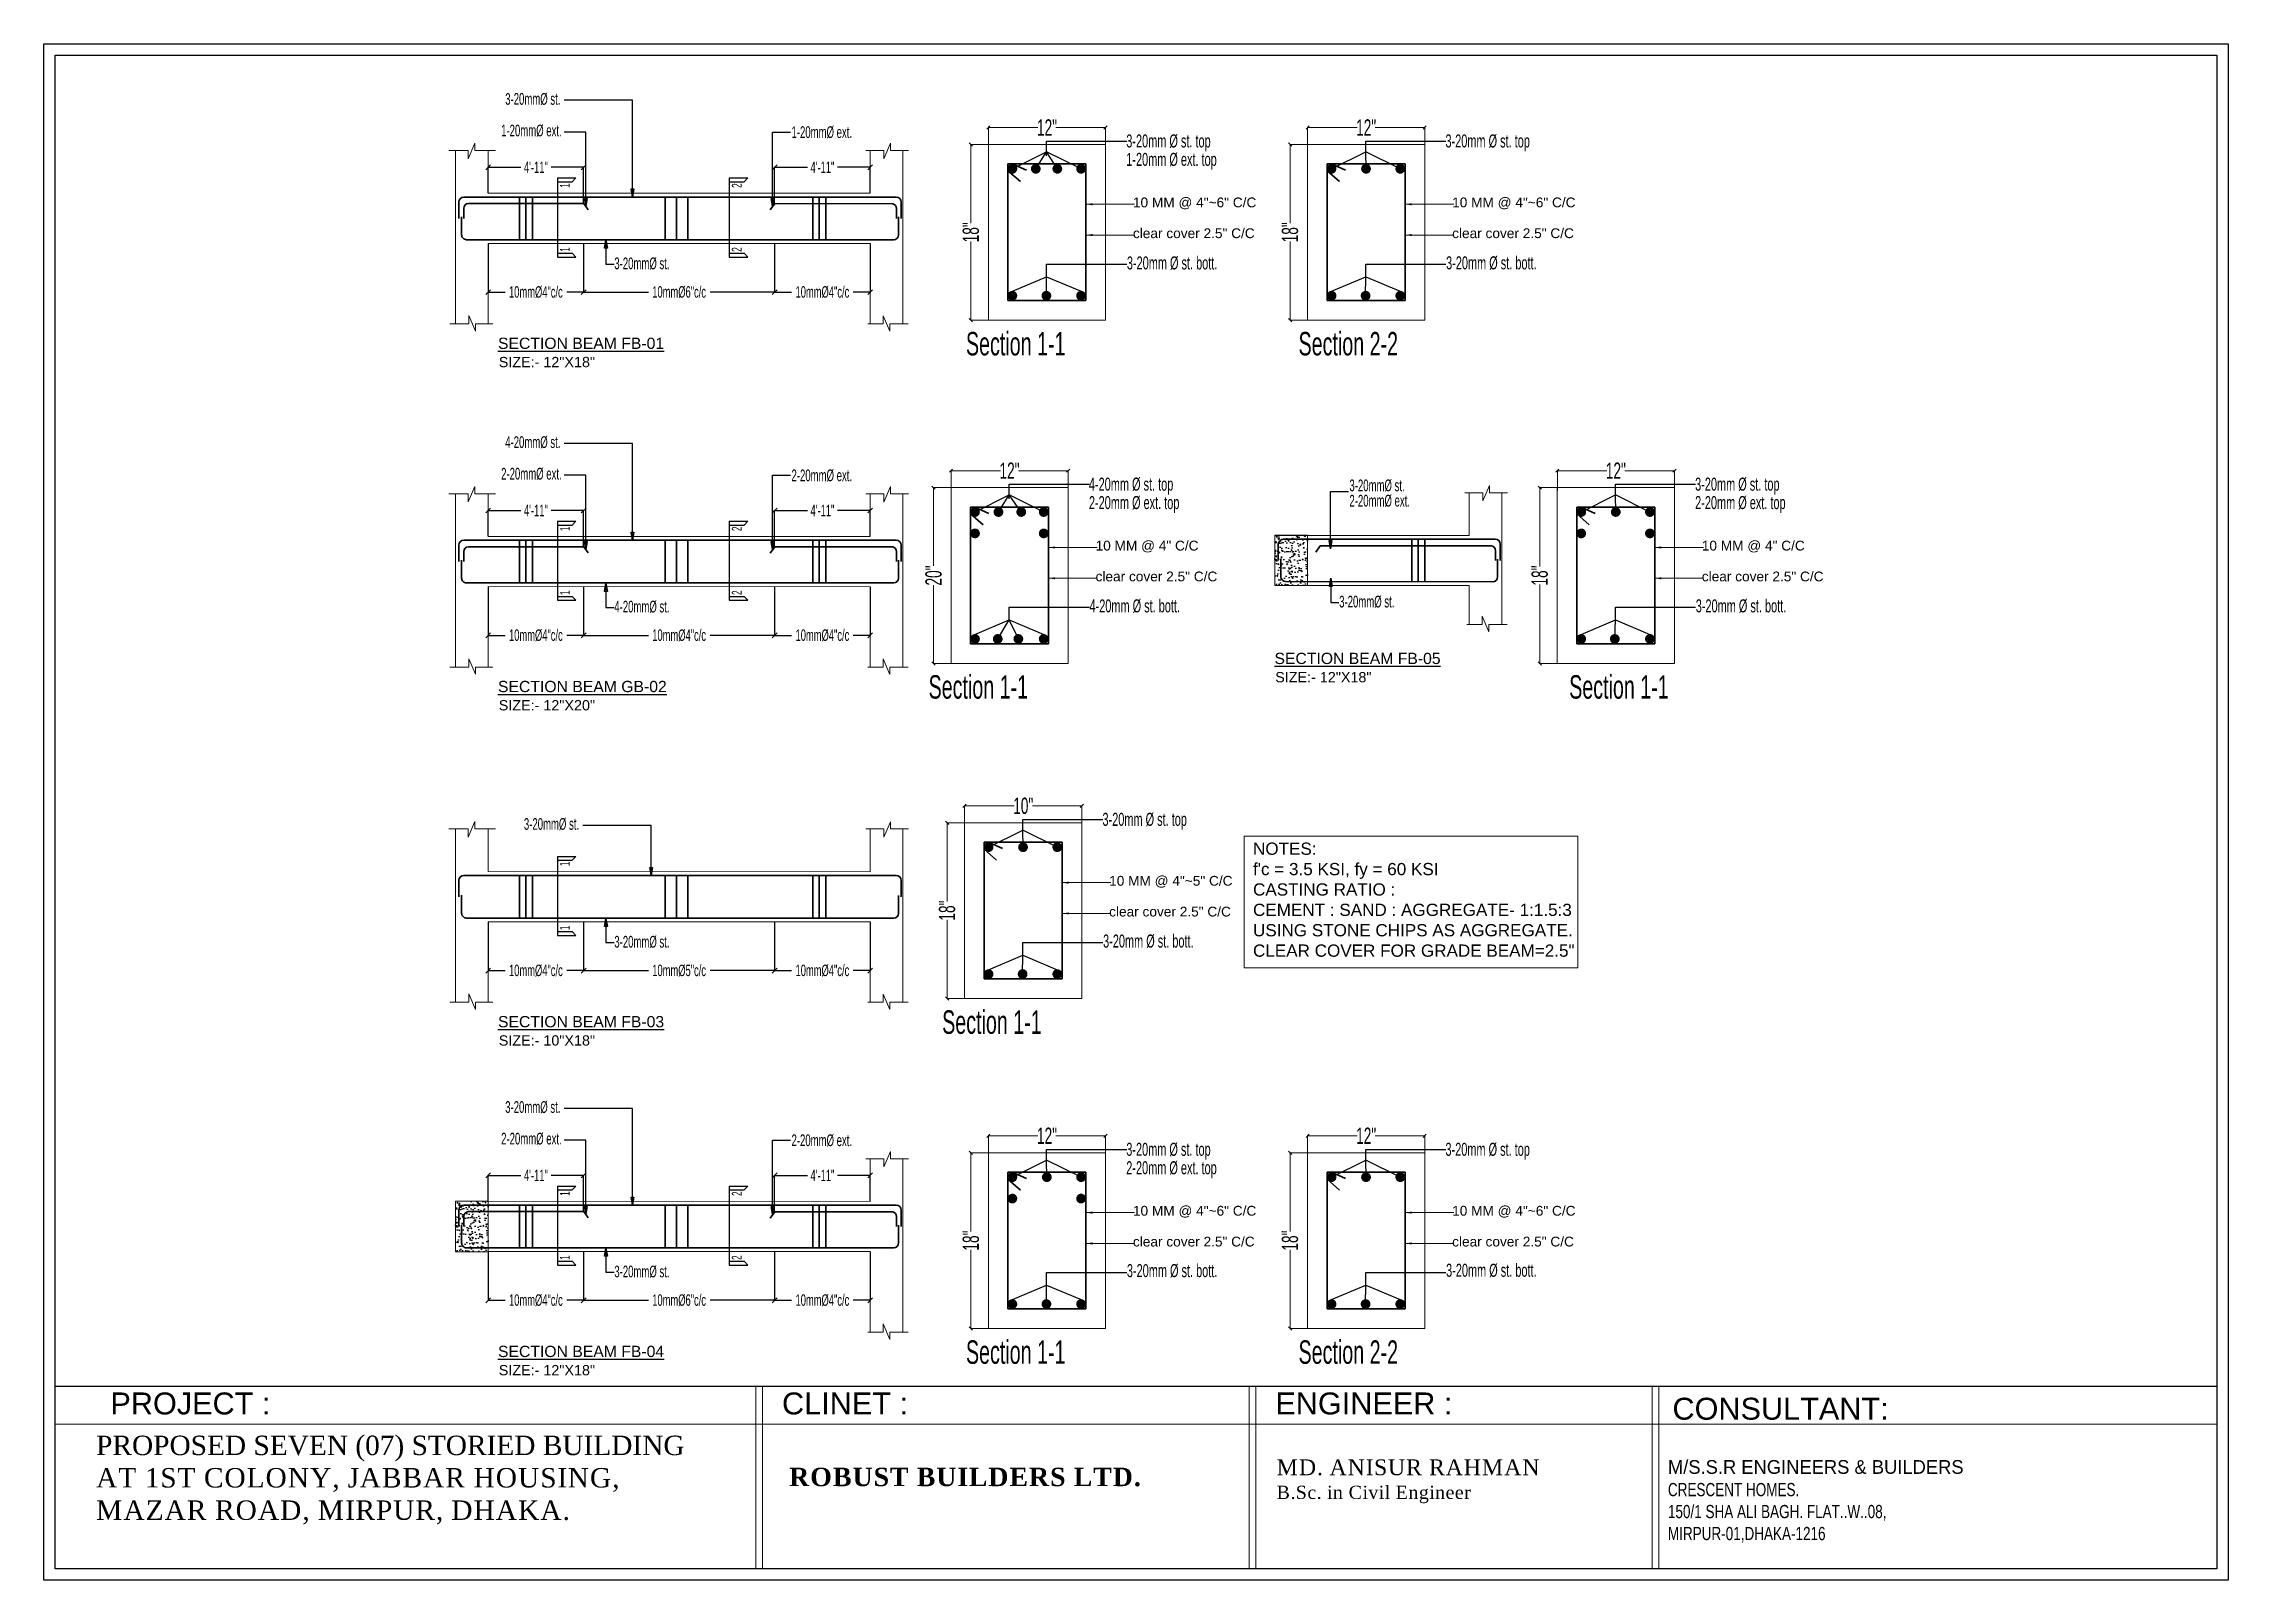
# Model space of a CAD drawing. Extents: x 52891 to 66536, y -48165 to -44533.
# Drawn here: x 63023 to 64363, y -47166 to -46224 of the extents above; entities that cross this region are included whole.
import ezdxf

# ---------------------------------------------------------------- set-up
doc = ezdxf.new("R2010")
doc.units = 0
doc.header["$MEASUREMENT"] = 0
doc.header["$PDMODE"] = 3
doc.layers.get('DEFPOINTS').update_dxf_attribs({"lineweight": 13})
for name, color, linetype, lineweight in [('1wal cladding', 5, 'Continuous', 13), ('BAR_1', 44, 'Continuous', 13), ('DIM', 8, 'Continuous', 13), ('DIMEN', 8, 'Continuous', 13), ('DIMENSION', 8, 'Continuous', 15), ('dimention', 201, 'Continuous', 13), ('hatch', 252, 'Continuous', 13), ('Leader', 7, 'Continuous', 13), ('line', 7, 'Continuous', 15), ('ROD', 1, 'Continuous', 35), ('TAXT', 252, 'Continuous', 15), ('TEXT', 7, 'Continuous', 13), ('WALL', 7, 'Continuous', 30)]:
    doc.layers.add(name, color=color, linetype=linetype, lineweight=lineweight)
doc.layers.add('dimsion', color=74, linetype='Continuous')
doc.layers.add('Layer1', color=174, linetype='Continuous')
doc.styles.add('AREAL', font='arial.ttf')
doc.styles.add('Arial', font='arial.ttf')
doc.styles.add('ARIAL_HALF', font='swisscl.ttf', dxfattribs={"width": 0.8})
doc.styles.add('RS6', font='times.ttf')
doc.styles.get("Standard").update_dxf_attribs({"font": 'arial.ttf', "width": 0.6, "height": 6})
doc.dimstyles.new('1-4', dxfattribs={"dimtxt": 6, "dimasz": 4, "dimexe": 1, "dimexo": 1.5, "dimgap": 1, "dimtad": 1, "dimdec": 1, "dimzin": 3, "dimdsep": 46, "dimlunit": 4, "dimtxsty": 'Standard', "dimcen": 0.09, "dimdle": 4, "dimclrd": 252, "dimclre": 252, "dimclrt": 7, "dimadec": 0, "dimazin": 0, "dimtfac": 1, "dimtdec": 1, "dimtofl": 0, "dimtmove": 1, "dimatfit": 3, "dimfxl": 2, "dimfrac": 1, "dimtolj": 1, "dimtzin": 0, "dimlwd": 9, "dimlwe": 9, "dimarcsym": 0})
doc.dimstyles.new('Copy of 1_8', dxfattribs={"dimtxt": 6, "dimasz": 4, "dimexe": 0.18, "dimexo": 0.0625, "dimgap": 0.5, "dimtad": 0, "dimdec": 0, "dimrnd": 0.125, "dimzin": 3, "dimdsep": 46, "dimtxsty": 'RS6', "dimblk": 'D', "dimcen": 3, "dimse1": 1, "dimse2": 1, "dimclrt": 7, "dimadec": 0, "dimazin": 0, "dimtfac": 1, "dimtdec": 0, "dimtix": 1, "dimtmove": 0, "dimatfit": 3, "dimldrblk": 'OPEN90', "dimfxl": 1, "dimtvp": 0.75, "dimtolj": 1, "dimtzin": 0, "dimarcsym": 0})
doc.dimstyles.new('Standard$0', dxfattribs={"dimtxt": 7, "dimasz": 3, "dimexe": 2, "dimexo": 2, "dimgap": 1.5, "dimtad": 0, "dimdec": 0, "dimrnd": 0.25, "dimzin": 3, "dimdsep": 46, "dimlunit": 4, "dimtxsty": 'Standard', "dimblk": 'OBLIQUE', "dimcen": 3.4375, "dimdle": 3, "dimclrd": 4, "dimclre": 256, "dimclrt": 256, "dimadec": 0, "dimazin": 0, "dimtfac": 1, "dimtdec": 0, "dimtofl": 0, "dimtmove": 0, "dimatfit": 3, "dimldrblk": 'DOTSMALL', "dimfxl": 4, "dimtolj": 1, "dimtzin": 0, "dimlwd": 9, "dimlwe": -1, "dimarcsym": 0})
doc.dimstyles.new('Working Dimention', dxfattribs={"dimtxt": 6, "dimasz": 2, "dimexe": 0.18, "dimexo": 0.0625, "dimgap": 0.09, "dimtad": 0, "dimdec": 0, "dimzin": 3, "dimdsep": 46, "dimlunit": 3, "dimtxsty": 'Standard', "dimblk": 'OBLIQUE', "dimcen": 0.09, "dimclrd": 256, "dimclre": 256, "dimclrt": 256, "dimaunit": 1, "dimadec": 3, "dimazin": 0, "dimtfac": 1, "dimtdec": 0, "dimtofl": 0, "dimtmove": 0, "dimatfit": 3, "dimfxl": 1, "dimtolj": 1, "dimtzin": 0, "dimlwd": -1, "dimlwe": -1, "dimarcsym": 0})

msp = doc.modelspace()

# ---------------------------------------------------------------- texts
at = {"layer": 'DIMEN'}
for s, insert, char_height, attachment_point in [('3-20mm Ø st. top', (63687.22, -46279.47), 8, 1), ('3-20mm Ø st. top', (63883.06, -46279.47), 8, 1), ('1-20mm Ø ext. top', (63687.22, -46290.77), 8, 1), ('3-20mm Ø st. bott.', (63687.6, -46362.59), 8, 7), ('3-20mm Ø st. bott.', (63883.45, -46362.53), 8, 7), ('Section 1-1', (63588.87, -46415.23), 14.4, 7), ('Section 2-2', (63792.92, -46415.23), 14.4, 7), ('4-20mm Ø st. top', (63664.3, -46489.96), 8, 1), ('3-20mm Ø st. top', (64036.24, -46489.96), 8, 1), ('2-20mm Ø ext. top', (63664.3, -46501.26), 8, 1), ('2-20mm Ø ext. top', (64036.24, -46501.26), 8, 1), ('4-20mm Ø st. bott.', (63664.68, -46572.91), 8, 7), ('3-20mm Ø st. bott.', (64036.62, -46572.91), 8, 7), ('Section 1-1', (63565.94, -46625.73), 14.4, 7), ('Section 1-1', (63958.97, -46625.73), 14.4, 7), ('3-20mm Ø st. top', (63672.63, -46695.53), 8, 1), ('3-20mm Ø st. bott.', (63673.01, -46778.48), 8, 7), ('Section 1-1', (63574.27, -46831.3), 14.4, 7), ('3-20mm Ø st. top', (63687.22, -46897.91, -2089.42), 8, 1), ('3-20mm Ø st. top', (63883.06, -46897.91, -2089.42), 8, 1), ('2-20mm Ø ext. top', (63687.22, -46909.22, -2089.42), 8, 1), ('3-20mm Ø st. bott.', (63687.6, -46980.61, -2089.42), 8, 7), ('3-20mm Ø st. bott.', (63883.45, -46980.4, -2089.42), 8, 7), ('Section 1-1', (63588.87, -47033.68, -2089.42), 14.4, 7), ('Section 2-2', (63792.92, -47033.68, -2089.42), 14.4, 7)]:
    msp.add_mtext(s, dxfattribs=dict(at, insert=insert, char_height=char_height, attachment_point=attachment_point))
at = {"layer": 'TAXT', "insert": (63764.98, -46713.79), "char_height": 7.5, "attachment_point": 1, "style": 'Arial'}
msp.add_mtext('\\A1;NOTES:\\Pf\'c = 3.5 KSI, fy = 60 KSI\\PCASTING RATIO : \\PCEMENT : SAND : AGGREGATE- 1:1.5:3 \\PUSING STONE CHIPS AS AGGREGATE.\\PCLEAR COVER FOR GRADE BEAM=2.5"', dxfattribs=at)
at = {"layer": 'TEXT', "style": 'ARIAL_HALF', "width": 0.8}
for s, rotation, p in [('3-20mm%%C st.', 360, (63306.19, -46261.26, -1120.68)), ('1-20mm%%C ext.', 0, (63303.69, -46280.64, -4777.16)), ('1-20mm%%C ext.', 360, (63481.84, -46281.64, -5038.33)), ('3-20mm%%C st.', 360, (63373.13, -46362.13, -75.97)), ('4-20mm%%C st.', 360, (63306.19, -46471.76, -1120.68)), ('2-20mm%%C ext.', 0, (63303.69, -46491.14, -4777.16)), ('2-20mm%%C ext.', 360, (63481.84, -46492.14, -5038.33)), ('3-20mm%%C st.', 360, (63824.14, -46498.29, -5038.33)), ('2-20mm%%C ext.', 360, (63824.14, -46507.69, -5038.33)), ('3-20mm%%C st.', 360, (63817.85, -46569.57, -75.97)), ('4-20mm%%C st.', 360, (63373.13, -46572.63, -75.97)), ('3-20mm%%C st.', 360, (63317.65, -46705.94, -1120.68)), ('3-20mm%%C st.', 360, (63373.13, -46778.2, -75.97)), ('3-20mm%%C st.', 360, (63306.19, -46879.55, -1120.68)), ('2-20mm%%C ext.', 0, (63303.69, -46898.94, -4777.16)), ('2-20mm%%C ext.', 360, (63481.84, -46899.94, -5038.33)), ('3-20mm%%C st.', 360, (63373.13, -46980.43, -75.97))]:
    msp.add_text(s, height=7.15, rotation=rotation, dxfattribs=at).set_placement(p)
at = {"layer": 'TEXT', "color": 200, "style": 'AREAL'}
for s, p in [('SIZE:- 12"X18"', (63302.23, -46422.22, 707.56)), ('SIZE:- 12"X18"', (63778.61, -46615.49, 707.56)), ('SIZE:- 12"X20"', (63302.23, -46632.72, 707.56)), ('SIZE:- 10"X18"', (63302.23, -46838.29, 707.56)), ('SIZE:- 12"X18"', (63302.23, -47040.52, 707.56))]:
    msp.add_text(s, height=6.3, rotation=360, dxfattribs=at).set_placement(p)
at = {"layer": 'TEXT', "char_height": 6, "width": 69.3307, "rotation": 90}
for s, insert, attachment_point in [('1', (63339.76, -46312.23, -4223.44), 1), ('2', (63445.24, -46312.23, -4223.44), 1), ('1', (63339.76, -46348.65, -4223.44), 3), ('2', (63445.24, -46348.65, -4223.44), 3), ('1', (63339.76, -46522.73, -4223.44), 1), ('2', (63445.24, -46522.73, -4223.44), 1), ('1', (63339.76, -46559.14, -4223.44), 3), ('2', (63445.24, -46559.14, -4223.44), 3), ('1', (63339.76, -46728.29, -4223.44), 1), ('1', (63339.76, -46764.71, -4223.44), 3), ('1', (63339.76, -46930.52, -4223.44), 1), ('2', (63445.24, -46930.52, -4223.44), 1), ('1', (63339.76, -46966.94, -4223.44), 3), ('2', (63445.24, -46966.94, -4223.44), 3)]:
    msp.add_mtext(s, dxfattribs=dict(at, insert=insert, attachment_point=attachment_point))
at = {"layer": 'TEXT', "char_height": 4, "attachment_point": 1, "style": 'Arial'}
for s, insert in [('{\\H1.5x;10 MM @ 4"~6" C/C} ', (63691.31, -46318.17)), ('{\\H1.5x;10 MM @ 4"~6" C/C} ', (63887.16, -46318.17)), ('{\\H1.5x;clear cover 2.5" C/C} ', (63691.31, -46337.07)), ('{\\H1.5x;clear cover 2.5" C/C} ', (63887.16, -46337.07)), ('{\\H1.5x;10 MM @ 4" C/C} ', (63668.39, -46528.67)), ('{\\H1.5x;10 MM @ 4" C/C} ', (64040.33, -46528.67)), ('{\\H1.5x;clear cover 2.5" C/C} ', (63668.39, -46547.57)), ('{\\H1.5x;clear cover 2.5" C/C} ', (64040.33, -46547.57)), ('{\\H1.5x;10 MM @ 4"~5" C/C} ', (63676.72, -46734.24)), ('{\\H1.5x;clear cover 2.5" C/C} ', (63676.72, -46753.13)), ('{\\H1.5x;10 MM @ 4"~6" C/C} ', (63691.31, -46936.62, -2089.42)), ('{\\H1.5x;10 MM @ 4"~6" C/C} ', (63887.16, -46936.62, -2089.42)), ('{\\H1.5x;clear cover 2.5" C/C} ', (63691.31, -46955.52, -2089.42)), ('{\\H1.5x;clear cover 2.5" C/C} ', (63887.16, -46955.52, -2089.42))]:
    msp.add_mtext(s, dxfattribs=dict(at, insert=insert))
at = {"layer": 'TEXT', "color": 200, "lineweight": 30, "ltscale": 5, "char_height": 6.912, "width": 109.1928, "attachment_point": 1, "rotation": 360, "style": 'AREAL'}
for s, insert in [('{\\LSECTION BEAM FB-01}', (63301.75, -46404.12, 707.56)), ('{\\LSECTION BEAM FB-05}', (63778.14, -46597.38, 707.56)), ('{\\LSECTION BEAM GB-02}', (63301.75, -46614.61, 707.56)), ('{\\LSECTION BEAM FB-03}', (63301.75, -46820.18, 707.56)), ('{\\LSECTION BEAM FB-04}', (63301.75, -47022.41, 707.56))]:
    msp.add_mtext(s, dxfattribs=dict(at, insert=insert))

# ---------------------------------------------------------------- blocks, each defined once
blk = doc.blocks.new('_Oblique')
at = {"layer": 'WALL', "color": 0, "lineweight": -2}
blk.add_line((-0.5, -0.5), (0.5, 0.5), dxfattribs=at)
blk = doc.blocks.new('*D1861')
at = {"layer": 'DEFPOINTS', "color": 0}
for p in [(63354.3, -46299.6), (63295.7, -46315.5, -522.4), (63354.3, -46321.9, -6007.1)]:
    blk.add_point(p, dxfattribs=at)
at = {"layer": 'DIMENSION', "color": 0, "lineweight": -2}
for p, q in [((63295.7, -46315.4), (63295.7, -46299.5)), ((63295.7, -46299.6), (63315.8, -46299.6)), ((63354.3, -46299.6), (63334.3, -46299.6)), ((63354.3, -46321.8), (63354.3, -46299.5))]:
    blk.add_line(p, q, dxfattribs=at)
at = {"layer": 'DIMENSION', "color": 0, "lineweight": -2, "xscale": 3, "yscale": 3, "zscale": 3, "rotation": 180}
blk.add_blockref('_Oblique', (63295.7, -46299.6), dxfattribs=at)
at = {"layer": 'DIMENSION', "color": 0, "lineweight": -2, "xscale": 3, "yscale": 3, "zscale": 3}
blk.add_blockref('_Oblique', (63354.3, -46299.6), dxfattribs=at)
at = {"layer": 'DIMENSION', "color": 153, "insert": (63325, -46299.6), "char_height": 7, "attachment_point": 5, "style": 'ARIAL_HALF'}
blk.add_mtext('\\A1;4\'-11"', dxfattribs=at)
blk = doc.blocks.new('_DotSmall')
at = {"layer": 'dimention', "color": 0, "const_width": 0.5}
blk.add_lwpolyline([(-0.0625, 0, 1), (0.0625, 0, 1)], format="xyb", close=True, dxfattribs=at)
blk = doc.blocks.new('D')
at = {"layer": 'DIM'}
for q in [(-1.125, 0), (0, 1.125), (1.125, 0), (0, -1.125)]:
    blk.add_line((0, 0), q, dxfattribs=at)
at = {"layer": 'DIM', "color": 6, "const_width": 0.375}
blk.add_lwpolyline([(-0.1875, 0, 1), (0.1875, 0, 1)], format="xyb", close=True, dxfattribs=at)
blk = doc.blocks.new('*D1862')
at = {"layer": 'DEFPOINTS', "color": 0}
for p in [(63471.5, -46299.6), (63530.1, -46315.5, -261.2), (63471.5, -46321.8, -6268.2)]:
    blk.add_point(p, dxfattribs=at)
at = {"layer": 'DIMENSION', "color": 0, "lineweight": -2}
for p, q in [((63471.5, -46321.8), (63471.5, -46299.4)), ((63471.5, -46299.6), (63491.6, -46299.6)), ((63530.1, -46299.6), (63510.1, -46299.6)), ((63530.1, -46315.4), (63530.1, -46299.4))]:
    blk.add_line(p, q, dxfattribs=at)
at = {"layer": 'DIMENSION', "color": 0, "lineweight": -2, "xscale": 3, "yscale": 3, "zscale": 3}
for p, rotation in [((63471.5, -46299.6), 180.0000007437169), ((63530.1, -46299.6), 7.437168481061464e-07)]:
    blk.add_blockref('_Oblique', p, dxfattribs=dict(at, rotation=rotation))
at = {"layer": 'DIMENSION', "color": 153, "insert": (63500.8, -46299.6), "char_height": 7, "attachment_point": 5, "rotation": 0, "style": 'ARIAL_HALF'}
blk.add_mtext('\\A1;4\'-11"', dxfattribs=at)
blk = doc.blocks.new('*D1863')
at = {"layer": 'DEFPOINTS', "color": 0}
for p in [(63295.7, -46346.4, -1044.7), (63354.3, -46346.3, -261.2), (63295.7, -46376.2)]:
    blk.add_point(p, dxfattribs=at)
at = {"layer": 'DIMENSION', "color": 0, "lineweight": -2}
for p, q in [((63295.7, -46346.5), (63295.7, -46376.4)), ((63354.3, -46346.4), (63354.3, -46376.4)), ((63295.7, -46376.2), (63306.1, -46376.2)), ((63354.3, -46376.2), (63344, -46376.2))]:
    blk.add_line(p, q, dxfattribs=at)
at = {"layer": 'DIMENSION', "color": 0, "lineweight": -2, "xscale": 3, "yscale": 3, "zscale": 3}
for p, rotation in [((63295.7, -46376.2), 179.9999992562831), ((63354.3, -46376.2), 359.9999992562831)]:
    blk.add_blockref('_Oblique', p, dxfattribs=dict(at, rotation=rotation))
at = {"layer": 'DIMENSION', "color": 153, "insert": (63325, -46376.2), "char_height": 7, "attachment_point": 5, "rotation": 360, "style": 'ARIAL_HALF'}
blk.add_mtext('\\A1;10mm%%C4"c/c', dxfattribs=at)
blk = doc.blocks.new('*D1864')
at = {"layer": 'DEFPOINTS', "color": 0}
for p in [(63471.5, -46346.4, -1044.8), (63530.1, -46346.4, -261.2), (63471.5, -46376.2)]:
    blk.add_point(p, dxfattribs=at)
at = {"layer": 'DIMENSION', "color": 0, "lineweight": -2}
for p, q in [((63471.5, -46346.4), (63471.5, -46376.4)), ((63530.1, -46346.4), (63530.1, -46376.4)), ((63471.5, -46376.2), (63481.9, -46376.2)), ((63530.1, -46376.2), (63519.7, -46376.2))]:
    blk.add_line(p, q, dxfattribs=at)
at = {"layer": 'DIMENSION', "color": 0, "lineweight": -2, "xscale": 3, "yscale": 3, "zscale": 3}
for p, rotation in [((63471.5, -46376.2), 179.9999992562831), ((63530.1, -46376.2), 359.9999992562831)]:
    blk.add_blockref('_Oblique', p, dxfattribs=dict(at, rotation=rotation))
at = {"layer": 'DIMENSION', "color": 153, "insert": (63500.8, -46376.2), "char_height": 7, "attachment_point": 5, "rotation": 360, "style": 'ARIAL_HALF'}
blk.add_mtext('\\A1;10mm%%C4"c/c', dxfattribs=at)
blk = doc.blocks.new('*D1865')
at = {"layer": 'DEFPOINTS', "color": 0}
for p in [(63354.3, -46346.3, 261.2), (63471.5, -46346.4, 261.2), (63354.3, -46376.2)]:
    blk.add_point(p, dxfattribs=at)
at = {"layer": 'DIMENSION', "color": 0, "lineweight": -2}
for p, q in [((63354.3, -46346.4), (63354.3, -46376.4)), ((63471.5, -46346.4), (63471.5, -46376.4)), ((63354.3, -46376.2), (63394, -46376.2)), ((63471.5, -46376.2), (63431.9, -46376.2))]:
    blk.add_line(p, q, dxfattribs=at)
at = {"layer": 'DIMENSION', "color": 0, "lineweight": -2, "xscale": 3, "yscale": 3, "zscale": 3}
for p, rotation in [((63354.3, -46376.2), 179.9999992562831), ((63471.5, -46376.2), 359.9999992562831)]:
    blk.add_blockref('_Oblique', p, dxfattribs=dict(at, rotation=rotation))
at = {"layer": 'DIMENSION', "color": 153, "insert": (63412.9, -46376.2), "char_height": 7, "attachment_point": 5, "rotation": 360, "style": 'ARIAL_HALF'}
blk.add_mtext('\\A1;10mm%%C6"c/c', dxfattribs=at)
blk = doc.blocks.new('*D1859')
at = {"layer": 'DEFPOINTS', "color": 0, "ltscale": 2}
for p in [(63591.9, -46285.6), (63602.5, -46285.6), (63602.6, -46393.4)]:
    blk.add_point(p, dxfattribs=at)
at = {"layer": 'DIMEN', "ltscale": 2}
for p, q in [((63602.4, -46285.6), (63591.7, -46285.6)), ((63591.9, -46285.6), (63591.9, -46333.9)), ((63591.9, -46393.4), (63591.9, -46345.1)), ((63602.6, -46393.4), (63591.7, -46393.4))]:
    blk.add_line(p, q, dxfattribs=at)
at = {"layer": 'DIMEN', "ltscale": 2, "xscale": 2, "yscale": 2, "zscale": 2}
for p, rotation in [((63591.9, -46285.6), 90), ((63591.9, -46393.4), 270)]:
    blk.add_blockref('_Oblique', p, dxfattribs=dict(at, rotation=rotation))
at = {"layer": 'DIMEN', "ltscale": 2, "insert": (63591.9, -46339.5), "char_height": 6, "attachment_point": 5, "rotation": 90}
blk.add_mtext('\\A1;{\\H1.667x;18"}', dxfattribs=at)
blk = doc.blocks.new('*D1860')
at = {"layer": 'DEFPOINTS', "color": 0, "ltscale": 2}
for p in [(63674.5, -46275.2), (63602.6, -46287.7), (63674.5, -46287.7)]:
    blk.add_point(p, dxfattribs=at)
at = {"layer": 'DIMEN', "ltscale": 2}
for p, q in [((63602.6, -46287.6), (63602.6, -46275)), ((63602.6, -46275.2), (63633, -46275.2)), ((63674.5, -46275.2), (63644.1, -46275.2)), ((63674.5, -46287.6), (63674.5, -46275))]:
    blk.add_line(p, q, dxfattribs=at)
at = {"layer": 'DIMEN', "ltscale": 2, "xscale": 2, "yscale": 2, "zscale": 2, "rotation": 180}
blk.add_blockref('_Oblique', (63602.6, -46275.2), dxfattribs=at)
at = {"layer": 'DIMEN', "ltscale": 2, "xscale": 2, "yscale": 2, "zscale": 2}
blk.add_blockref('_Oblique', (63674.5, -46275.2), dxfattribs=at)
at = {"layer": 'DIMEN', "ltscale": 2, "insert": (63638.6, -46275.2), "char_height": 6, "attachment_point": 5}
blk.add_mtext('\\A1;{\\H1.667x;12"}', dxfattribs=at)
blk = doc.blocks.new('*D1857')
at = {"layer": 'DEFPOINTS', "color": 0, "ltscale": 2}
for p in [(63787.7, -46285.6), (63798.3, -46285.6), (63798.5, -46393.4)]:
    blk.add_point(p, dxfattribs=at)
at = {"layer": 'DIMEN', "ltscale": 2}
for p, q in [((63798.3, -46285.6), (63787.6, -46285.6)), ((63787.7, -46285.6), (63787.7, -46333.9)), ((63787.7, -46393.4), (63787.7, -46345.1)), ((63798.4, -46393.4), (63787.6, -46393.4))]:
    blk.add_line(p, q, dxfattribs=at)
at = {"layer": 'DIMEN', "ltscale": 2, "xscale": 2, "yscale": 2, "zscale": 2}
for p, rotation in [((63787.7, -46285.6), 90), ((63787.7, -46393.4), 270)]:
    blk.add_blockref('_Oblique', p, dxfattribs=dict(at, rotation=rotation))
at = {"layer": 'DIMEN', "ltscale": 2, "insert": (63787.7, -46339.5), "char_height": 6, "attachment_point": 5, "rotation": 90}
blk.add_mtext('\\A1;{\\H1.667x;18"}', dxfattribs=at)
blk = doc.blocks.new('*D1858')
at = {"layer": 'DEFPOINTS', "color": 0, "ltscale": 2}
for p in [(63870.3, -46275.2), (63798.5, -46287.7), (63870.3, -46287.7)]:
    blk.add_point(p, dxfattribs=at)
at = {"layer": 'DIMEN', "ltscale": 2}
for p, q in [((63798.5, -46287.6), (63798.5, -46275)), ((63798.5, -46275.2), (63828.8, -46275.2)), ((63870.3, -46275.2), (63840, -46275.2)), ((63870.3, -46287.6), (63870.3, -46275))]:
    blk.add_line(p, q, dxfattribs=at)
at = {"layer": 'DIMEN', "ltscale": 2, "xscale": 2, "yscale": 2, "zscale": 2, "rotation": 180}
blk.add_blockref('_Oblique', (63798.5, -46275.2), dxfattribs=at)
at = {"layer": 'DIMEN', "ltscale": 2, "xscale": 2, "yscale": 2, "zscale": 2}
blk.add_blockref('_Oblique', (63870.3, -46275.2), dxfattribs=at)
at = {"layer": 'DIMEN', "ltscale": 2, "insert": (63834.4, -46275.2), "char_height": 6, "attachment_point": 5}
blk.add_mtext('\\A1;{\\H1.667x;12"}', dxfattribs=at)
blk = doc.blocks.new('*D1845')
at = {"layer": 'DEFPOINTS', "color": 0}
for p in [(63354.3, -46510.1), (63295.7, -46526, -522.4), (63354.3, -46532.4, -6007.1)]:
    blk.add_point(p, dxfattribs=at)
at = {"layer": 'DIMENSION', "color": 0, "lineweight": -2}
for p, q in [((63295.7, -46525.9), (63295.7, -46510)), ((63295.7, -46510.1), (63315.8, -46510.1)), ((63354.3, -46510.1), (63334.3, -46510.1)), ((63354.3, -46532.3), (63354.3, -46510))]:
    blk.add_line(p, q, dxfattribs=at)
at = {"layer": 'DIMENSION', "color": 0, "lineweight": -2, "xscale": 3, "yscale": 3, "zscale": 3, "rotation": 180}
blk.add_blockref('_Oblique', (63295.7, -46510.1), dxfattribs=at)
at = {"layer": 'DIMENSION', "color": 0, "lineweight": -2, "xscale": 3, "yscale": 3, "zscale": 3}
blk.add_blockref('_Oblique', (63354.3, -46510.1), dxfattribs=at)
at = {"layer": 'DIMENSION', "color": 153, "insert": (63325, -46510.1), "char_height": 7, "attachment_point": 5, "style": 'ARIAL_HALF'}
blk.add_mtext('\\A1;4\'-11"', dxfattribs=at)
blk = doc.blocks.new('*D1846')
at = {"layer": 'DEFPOINTS', "color": 0}
for p in [(63471.5, -46510.1), (63471.5, -46532.3, -6268.2), (63530.1, -46526, -261.2)]:
    blk.add_point(p, dxfattribs=at)
at = {"layer": 'DIMENSION', "color": 0, "lineweight": -2}
for p, q in [((63471.5, -46532.3), (63471.5, -46509.9)), ((63471.5, -46510.1), (63491.6, -46510.1)), ((63530.1, -46510.1), (63510.1, -46510.1)), ((63530.1, -46525.9), (63530.1, -46509.9))]:
    blk.add_line(p, q, dxfattribs=at)
at = {"layer": 'DIMENSION', "color": 0, "lineweight": -2, "xscale": 3, "yscale": 3, "zscale": 3}
for p, rotation in [((63471.5, -46510.1), 180.0000007437169), ((63530.1, -46510.1), 7.437168481061464e-07)]:
    blk.add_blockref('_Oblique', p, dxfattribs=dict(at, rotation=rotation))
at = {"layer": 'DIMENSION', "color": 153, "insert": (63500.8, -46510.1), "char_height": 7, "attachment_point": 5, "rotation": 0, "style": 'ARIAL_HALF'}
blk.add_mtext('\\A1;4\'-11"', dxfattribs=at)
blk = doc.blocks.new('*D1847')
at = {"layer": 'DEFPOINTS', "color": 0}
for p in [(63295.7, -46556.9, -1044.7), (63354.3, -46556.8, -261.2), (63295.7, -46586.7)]:
    blk.add_point(p, dxfattribs=at)
at = {"layer": 'DIMENSION', "color": 0, "lineweight": -2}
for p, q in [((63295.7, -46557), (63295.7, -46586.9)), ((63354.3, -46556.9), (63354.3, -46586.9)), ((63295.7, -46586.7), (63306.1, -46586.7)), ((63354.3, -46586.7), (63344, -46586.7))]:
    blk.add_line(p, q, dxfattribs=at)
at = {"layer": 'DIMENSION', "color": 0, "lineweight": -2, "xscale": 3, "yscale": 3, "zscale": 3}
for p, rotation in [((63295.7, -46586.7), 179.9999992562831), ((63354.3, -46586.7), 359.9999992562831)]:
    blk.add_blockref('_Oblique', p, dxfattribs=dict(at, rotation=rotation))
at = {"layer": 'DIMENSION', "color": 153, "insert": (63325, -46586.7), "char_height": 7, "attachment_point": 5, "rotation": 360, "style": 'ARIAL_HALF'}
blk.add_mtext('\\A1;10mm%%C4"c/c', dxfattribs=at)
blk = doc.blocks.new('*D1848')
at = {"layer": 'DEFPOINTS', "color": 0}
for p in [(63471.5, -46556.9, -1044.8), (63530.1, -46556.9, -261.2), (63471.5, -46586.7)]:
    blk.add_point(p, dxfattribs=at)
at = {"layer": 'DIMENSION', "color": 0, "lineweight": -2}
for p, q in [((63471.5, -46556.9), (63471.5, -46586.9)), ((63530.1, -46556.9), (63530.1, -46586.9)), ((63471.5, -46586.7), (63481.9, -46586.7)), ((63530.1, -46586.7), (63519.7, -46586.7))]:
    blk.add_line(p, q, dxfattribs=at)
at = {"layer": 'DIMENSION', "color": 0, "lineweight": -2, "xscale": 3, "yscale": 3, "zscale": 3}
for p, rotation in [((63471.5, -46586.7), 179.9999992562831), ((63530.1, -46586.7), 359.9999992562831)]:
    blk.add_blockref('_Oblique', p, dxfattribs=dict(at, rotation=rotation))
at = {"layer": 'DIMENSION', "color": 153, "insert": (63500.8, -46586.7), "char_height": 7, "attachment_point": 5, "rotation": 360, "style": 'ARIAL_HALF'}
blk.add_mtext('\\A1;10mm%%C4"c/c', dxfattribs=at)
blk = doc.blocks.new('*D1849')
at = {"layer": 'DEFPOINTS', "color": 0}
for p in [(63354.3, -46556.8, 261.2), (63471.5, -46556.9, 261.2), (63354.3, -46586.7)]:
    blk.add_point(p, dxfattribs=at)
at = {"layer": 'DIMENSION', "color": 0, "lineweight": -2}
for p, q in [((63354.3, -46556.9), (63354.3, -46586.9)), ((63471.5, -46556.9), (63471.5, -46586.9)), ((63354.3, -46586.7), (63394, -46586.7)), ((63471.5, -46586.7), (63431.9, -46586.7))]:
    blk.add_line(p, q, dxfattribs=at)
at = {"layer": 'DIMENSION', "color": 0, "lineweight": -2, "xscale": 3, "yscale": 3, "zscale": 3}
for p, rotation in [((63354.3, -46586.7), 179.9999992562831), ((63471.5, -46586.7), 359.9999992562831)]:
    blk.add_blockref('_Oblique', p, dxfattribs=dict(at, rotation=rotation))
at = {"layer": 'DIMENSION', "color": 153, "insert": (63412.9, -46586.7), "char_height": 7, "attachment_point": 5, "rotation": 360, "style": 'ARIAL_HALF'}
blk.add_mtext('\\A1;10mm%%C4"c/c', dxfattribs=at)
blk = doc.blocks.new('*D1850')
at = {"layer": 'DEFPOINTS', "color": 0, "ltscale": 2}
for p in [(63569, -46496.1), (63579.6, -46496.1), (63579.7, -46603.9)]:
    blk.add_point(p, dxfattribs=at)
at = {"layer": 'DIMEN', "ltscale": 2}
for p, q in [((63579.5, -46496.1), (63568.8, -46496.1)), ((63569, -46496.1), (63569, -46544.1)), ((63569, -46603.9), (63569, -46555.9)), ((63579.7, -46603.9), (63568.8, -46603.9))]:
    blk.add_line(p, q, dxfattribs=at)
at = {"layer": 'DIMEN', "ltscale": 2, "xscale": 2, "yscale": 2, "zscale": 2}
for p, rotation in [((63569, -46496.1), 90), ((63569, -46603.9), 270)]:
    blk.add_blockref('_Oblique', p, dxfattribs=dict(at, rotation=rotation))
at = {"layer": 'DIMEN', "ltscale": 2, "insert": (63569, -46550), "char_height": 6, "attachment_point": 5, "rotation": 90}
blk.add_mtext('\\A1;{\\H1.667x;20"}', dxfattribs=at)
blk = doc.blocks.new('*D1851')
at = {"layer": 'DEFPOINTS', "color": 0, "ltscale": 2}
for p in [(63651.6, -46485.7), (63579.7, -46498.2), (63651.6, -46498.2)]:
    blk.add_point(p, dxfattribs=at)
at = {"layer": 'DIMEN', "ltscale": 2}
for p, q in [((63579.7, -46498.1), (63579.7, -46485.5)), ((63579.7, -46485.7), (63610.1, -46485.7)), ((63651.6, -46485.7), (63621.2, -46485.7)), ((63651.6, -46498.1), (63651.6, -46485.5))]:
    blk.add_line(p, q, dxfattribs=at)
at = {"layer": 'DIMEN', "ltscale": 2, "xscale": 2, "yscale": 2, "zscale": 2, "rotation": 180}
blk.add_blockref('_Oblique', (63579.7, -46485.7), dxfattribs=at)
at = {"layer": 'DIMEN', "ltscale": 2, "xscale": 2, "yscale": 2, "zscale": 2}
blk.add_blockref('_Oblique', (63651.6, -46485.7), dxfattribs=at)
at = {"layer": 'DIMEN', "ltscale": 2, "insert": (63615.6, -46485.7), "char_height": 6, "attachment_point": 5}
blk.add_mtext('\\A1;{\\H1.667x;12"}', dxfattribs=at)
blk = doc.blocks.new('*D1836')
at = {"layer": 'DEFPOINTS', "color": 0}
for p in [(63295.7, -46762.5, -1044.7), (63354.3, -46762.4, -261.2), (63295.7, -46792.3)]:
    blk.add_point(p, dxfattribs=at)
at = {"layer": 'DIMENSION', "color": 0, "lineweight": -2}
for p, q in [((63295.7, -46762.6), (63295.7, -46792.4)), ((63354.3, -46762.5), (63354.3, -46792.4)), ((63295.7, -46792.3), (63306.1, -46792.3)), ((63354.3, -46792.3), (63344, -46792.3))]:
    blk.add_line(p, q, dxfattribs=at)
at = {"layer": 'DIMENSION', "color": 0, "lineweight": -2, "xscale": 3, "yscale": 3, "zscale": 3}
for p, rotation in [((63295.7, -46792.3), 179.9999992562831), ((63354.3, -46792.3), 359.9999992562831)]:
    blk.add_blockref('_Oblique', p, dxfattribs=dict(at, rotation=rotation))
at = {"layer": 'DIMENSION', "color": 153, "insert": (63325, -46792.3), "char_height": 7, "attachment_point": 5, "rotation": 360, "style": 'ARIAL_HALF'}
blk.add_mtext('\\A1;10mm%%C4"c/c', dxfattribs=at)
blk = doc.blocks.new('*D1837')
at = {"layer": 'DEFPOINTS', "color": 0}
for p in [(63471.5, -46762.4, -1044.8), (63530.1, -46762.4, -261.2), (63471.5, -46792.3)]:
    blk.add_point(p, dxfattribs=at)
at = {"layer": 'DIMENSION', "color": 0, "lineweight": -2}
for p, q in [((63471.5, -46762.5), (63471.5, -46792.4)), ((63530.1, -46762.5), (63530.1, -46792.4)), ((63471.5, -46792.3), (63481.9, -46792.3)), ((63530.1, -46792.3), (63519.7, -46792.3))]:
    blk.add_line(p, q, dxfattribs=at)
at = {"layer": 'DIMENSION', "color": 0, "lineweight": -2, "xscale": 3, "yscale": 3, "zscale": 3}
for p, rotation in [((63471.5, -46792.3), 179.9999992562831), ((63530.1, -46792.3), 359.9999992562831)]:
    blk.add_blockref('_Oblique', p, dxfattribs=dict(at, rotation=rotation))
at = {"layer": 'DIMENSION', "color": 153, "insert": (63500.8, -46792.3), "char_height": 7, "attachment_point": 5, "rotation": 360, "style": 'ARIAL_HALF'}
blk.add_mtext('\\A1;10mm%%C4"c/c', dxfattribs=at)
blk = doc.blocks.new('*D1838')
at = {"layer": 'DEFPOINTS', "color": 0}
for p in [(63354.3, -46762.4, 261.2), (63471.5, -46762.4, 261.2), (63354.3, -46792.3)]:
    blk.add_point(p, dxfattribs=at)
at = {"layer": 'DIMENSION', "color": 0, "lineweight": -2}
for p, q in [((63354.3, -46762.5), (63354.3, -46792.5)), ((63471.5, -46762.5), (63471.5, -46792.5)), ((63354.3, -46792.3), (63394, -46792.3)), ((63471.5, -46792.3), (63431.9, -46792.3))]:
    blk.add_line(p, q, dxfattribs=at)
at = {"layer": 'DIMENSION', "color": 0, "lineweight": -2, "xscale": 3, "yscale": 3, "zscale": 3}
for p, rotation in [((63354.3, -46792.3), 179.9999992562831), ((63471.5, -46792.3), 359.9999992562831)]:
    blk.add_blockref('_Oblique', p, dxfattribs=dict(at, rotation=rotation))
at = {"layer": 'DIMENSION', "color": 153, "insert": (63412.9, -46792.3), "char_height": 7, "attachment_point": 5, "rotation": 360, "style": 'ARIAL_HALF'}
blk.add_mtext('\\A1;10mm%%C5"c/c', dxfattribs=at)
blk = doc.blocks.new('*D1839')
at = {"layer": 'DEFPOINTS', "color": 0, "ltscale": 2}
for p in [(63577.3, -46701.7), (63587.9, -46701.7), (63588, -46809.4)]:
    blk.add_point(p, dxfattribs=at)
at = {"layer": 'DIMEN', "ltscale": 2}
for p, q in [((63587.8, -46701.7), (63577.1, -46701.7)), ((63577.3, -46701.7), (63577.3, -46750)), ((63577.3, -46809.4), (63577.3, -46761.1)), ((63588, -46809.4), (63577.1, -46809.4))]:
    blk.add_line(p, q, dxfattribs=at)
at = {"layer": 'DIMEN', "ltscale": 2, "xscale": 2, "yscale": 2, "zscale": 2}
for p, rotation in [((63577.3, -46701.7), 90), ((63577.3, -46809.4), 270)]:
    blk.add_blockref('_Oblique', p, dxfattribs=dict(at, rotation=rotation))
at = {"layer": 'DIMEN', "ltscale": 2, "insert": (63577.3, -46755.5), "char_height": 6, "attachment_point": 5, "rotation": 90}
blk.add_mtext('\\A1;{\\H1.667x;18"}', dxfattribs=at)
blk = doc.blocks.new('*D1840')
at = {"layer": 'DEFPOINTS', "color": 0, "ltscale": 2}
for p in [(63659.9, -46691.3), (63588, -46703.8), (63659.9, -46703.8)]:
    blk.add_point(p, dxfattribs=at)
at = {"layer": 'DIMEN', "ltscale": 2}
for p, q in [((63588, -46703.7), (63588, -46691.1)), ((63588, -46691.3), (63618.4, -46691.3)), ((63659.9, -46691.3), (63629.6, -46691.3)), ((63659.9, -46703.7), (63659.9, -46691.1))]:
    blk.add_line(p, q, dxfattribs=at)
at = {"layer": 'DIMEN', "ltscale": 2, "xscale": 2, "yscale": 2, "zscale": 2, "rotation": 180}
blk.add_blockref('_Oblique', (63588, -46691.3), dxfattribs=at)
at = {"layer": 'DIMEN', "ltscale": 2, "xscale": 2, "yscale": 2, "zscale": 2}
blk.add_blockref('_Oblique', (63659.9, -46691.3), dxfattribs=at)
at = {"layer": 'DIMEN', "ltscale": 2, "insert": (63624, -46691.3), "char_height": 6, "attachment_point": 5}
blk.add_mtext('\\A1;{\\H1.667x;10"}', dxfattribs=at)
blk = doc.blocks.new('*D1852')
at = {"layer": 'DEFPOINTS', "color": 0}
for p in [(63354.3, -46917.9), (63295.7, -46933.8, -522.4), (63354.3, -46940.2, -6007.1)]:
    blk.add_point(p, dxfattribs=at)
at = {"layer": 'DIMENSION', "color": 0, "lineweight": -2}
for p, q in [((63295.7, -46933.7), (63295.7, -46917.7)), ((63295.7, -46917.9), (63315.8, -46917.9)), ((63354.3, -46917.9), (63334.3, -46917.9)), ((63354.3, -46940.1), (63354.3, -46917.7))]:
    blk.add_line(p, q, dxfattribs=at)
at = {"layer": 'DIMENSION', "color": 0, "lineweight": -2, "xscale": 3, "yscale": 3, "zscale": 3, "rotation": 180}
blk.add_blockref('_Oblique', (63295.7, -46917.9), dxfattribs=at)
at = {"layer": 'DIMENSION', "color": 0, "lineweight": -2, "xscale": 3, "yscale": 3, "zscale": 3}
blk.add_blockref('_Oblique', (63354.3, -46917.9), dxfattribs=at)
at = {"layer": 'DIMENSION', "color": 153, "insert": (63325, -46917.9), "char_height": 7, "attachment_point": 5, "style": 'ARIAL_HALF'}
blk.add_mtext('\\A1;4\'-11"', dxfattribs=at)
blk = doc.blocks.new('*D1853')
at = {"layer": 'DEFPOINTS', "color": 0}
for p in [(63471.5, -46917.9), (63530.1, -46933.8, -261.2), (63471.5, -46940.1, -6268.2)]:
    blk.add_point(p, dxfattribs=at)
at = {"layer": 'DIMENSION', "color": 0, "lineweight": -2}
for p, q in [((63471.5, -46940.1), (63471.5, -46917.7)), ((63471.5, -46917.9), (63491.6, -46917.9)), ((63530.1, -46917.9), (63510.1, -46917.9)), ((63530.1, -46933.7), (63530.1, -46917.7))]:
    blk.add_line(p, q, dxfattribs=at)
at = {"layer": 'DIMENSION', "color": 0, "lineweight": -2, "xscale": 3, "yscale": 3, "zscale": 3}
for p, rotation in [((63471.5, -46917.9), 180.0000007437169), ((63530.1, -46917.9), 7.437168481061464e-07)]:
    blk.add_blockref('_Oblique', p, dxfattribs=dict(at, rotation=rotation))
at = {"layer": 'DIMENSION', "color": 153, "insert": (63500.8, -46917.9), "char_height": 7, "attachment_point": 5, "rotation": 0, "style": 'ARIAL_HALF'}
blk.add_mtext('\\A1;4\'-11"', dxfattribs=at)
blk = doc.blocks.new('*D1854')
at = {"layer": 'DEFPOINTS', "color": 0}
for p in [(63295.7, -46964.7, -1044.7), (63354.3, -46964.6, -261.2), (63295.7, -46994.5)]:
    blk.add_point(p, dxfattribs=at)
at = {"layer": 'DIMENSION', "color": 0, "lineweight": -2}
for p, q in [((63295.7, -46964.8), (63295.7, -46994.7)), ((63354.3, -46964.7), (63354.3, -46994.7)), ((63295.7, -46994.5), (63306.1, -46994.5)), ((63354.3, -46994.5), (63344, -46994.5))]:
    blk.add_line(p, q, dxfattribs=at)
at = {"layer": 'DIMENSION', "color": 0, "lineweight": -2, "xscale": 3, "yscale": 3, "zscale": 3}
for p, rotation in [((63295.7, -46994.5), 179.9999992562831), ((63354.3, -46994.5), 359.9999992562831)]:
    blk.add_blockref('_Oblique', p, dxfattribs=dict(at, rotation=rotation))
at = {"layer": 'DIMENSION', "color": 153, "insert": (63325, -46994.5), "char_height": 7, "attachment_point": 5, "rotation": 360, "style": 'ARIAL_HALF'}
blk.add_mtext('\\A1;10mm%%C4"c/c', dxfattribs=at)
blk = doc.blocks.new('*D1855')
at = {"layer": 'DEFPOINTS', "color": 0}
for p in [(63471.5, -46964.7, -1044.8), (63530.1, -46964.7, -261.2), (63471.5, -46994.5)]:
    blk.add_point(p, dxfattribs=at)
at = {"layer": 'DIMENSION', "color": 0, "lineweight": -2}
for p, q in [((63471.5, -46964.7), (63471.5, -46994.7)), ((63530.1, -46964.7), (63530.1, -46994.7)), ((63471.5, -46994.5), (63481.9, -46994.5)), ((63530.1, -46994.5), (63519.7, -46994.5))]:
    blk.add_line(p, q, dxfattribs=at)
at = {"layer": 'DIMENSION', "color": 0, "lineweight": -2, "xscale": 3, "yscale": 3, "zscale": 3}
for p, rotation in [((63471.5, -46994.5), 179.9999992562831), ((63530.1, -46994.5), 359.9999992562831)]:
    blk.add_blockref('_Oblique', p, dxfattribs=dict(at, rotation=rotation))
at = {"layer": 'DIMENSION', "color": 153, "insert": (63500.8, -46994.5), "char_height": 7, "attachment_point": 5, "rotation": 360, "style": 'ARIAL_HALF'}
blk.add_mtext('\\A1;10mm%%C4"c/c', dxfattribs=at)
blk = doc.blocks.new('*D1856')
at = {"layer": 'DEFPOINTS', "color": 0}
for p in [(63354.3, -46964.6, 261.2), (63471.5, -46964.7, 261.2), (63354.3, -46994.5)]:
    blk.add_point(p, dxfattribs=at)
at = {"layer": 'DIMENSION', "color": 0, "lineweight": -2}
for p, q in [((63354.3, -46964.7), (63354.3, -46994.7)), ((63471.5, -46964.7), (63471.5, -46994.7)), ((63354.3, -46994.5), (63394, -46994.5)), ((63471.5, -46994.5), (63431.9, -46994.5))]:
    blk.add_line(p, q, dxfattribs=at)
at = {"layer": 'DIMENSION', "color": 0, "lineweight": -2, "xscale": 3, "yscale": 3, "zscale": 3}
for p, rotation in [((63354.3, -46994.5), 179.9999992562831), ((63471.5, -46994.5), 359.9999992562831)]:
    blk.add_blockref('_Oblique', p, dxfattribs=dict(at, rotation=rotation))
at = {"layer": 'DIMENSION', "color": 153, "insert": (63412.9, -46994.5), "char_height": 7, "attachment_point": 5, "rotation": 360, "style": 'ARIAL_HALF'}
blk.add_mtext('\\A1;10mm%%C6"c/c', dxfattribs=at)
blk = doc.blocks.new('*D1841')
at = {"layer": 'DEFPOINTS', "color": 0, "ltscale": 2}
for p in [(63591.9, -46904), (63602.5, -46904), (63602.6, -47011.8)]:
    blk.add_point(p, dxfattribs=at)
at = {"layer": 'DIMEN', "ltscale": 2}
for p, q in [((63602.4, -46904), (63591.7, -46904)), ((63591.9, -46904), (63591.9, -46952.3)), ((63591.9, -47011.8), (63591.9, -46963.5)), ((63602.6, -47011.8), (63591.7, -47011.8))]:
    blk.add_line(p, q, dxfattribs=at)
at = {"layer": 'DIMEN', "ltscale": 2, "xscale": 2, "yscale": 2, "zscale": 2}
for p, rotation in [((63591.9, -46904), 90), ((63591.9, -47011.8), 270)]:
    blk.add_blockref('_Oblique', p, dxfattribs=dict(at, rotation=rotation))
at = {"layer": 'DIMEN', "ltscale": 2, "insert": (63591.9, -46957.9), "char_height": 6, "attachment_point": 5, "rotation": 90}
blk.add_mtext('\\A1;{\\H1.667x;18"}', dxfattribs=at)
blk = doc.blocks.new('*D1842')
at = {"layer": 'DEFPOINTS', "color": 0, "ltscale": 2}
for p in [(63674.5, -46893.6), (63602.6, -46906.2), (63674.5, -46906.2)]:
    blk.add_point(p, dxfattribs=at)
at = {"layer": 'DIMEN', "ltscale": 2}
for p, q in [((63602.6, -46906.1), (63602.6, -46893.5)), ((63602.6, -46893.6), (63633, -46893.6)), ((63674.5, -46893.6), (63644.1, -46893.6)), ((63674.5, -46906.1), (63674.5, -46893.5))]:
    blk.add_line(p, q, dxfattribs=at)
at = {"layer": 'DIMEN', "ltscale": 2, "xscale": 2, "yscale": 2, "zscale": 2, "rotation": 180}
blk.add_blockref('_Oblique', (63602.6, -46893.6), dxfattribs=at)
at = {"layer": 'DIMEN', "ltscale": 2, "xscale": 2, "yscale": 2, "zscale": 2}
blk.add_blockref('_Oblique', (63674.5, -46893.6), dxfattribs=at)
at = {"layer": 'DIMEN', "ltscale": 2, "insert": (63638.6, -46893.6), "char_height": 6, "attachment_point": 5}
blk.add_mtext('\\A1;{\\H1.667x;12"}', dxfattribs=at)
blk = doc.blocks.new('*D1843')
at = {"layer": 'DEFPOINTS', "color": 0, "ltscale": 2}
for p in [(63787.7, -46904), (63798.3, -46904), (63798.5, -47011.8)]:
    blk.add_point(p, dxfattribs=at)
at = {"layer": 'DIMEN', "ltscale": 2}
for p, q in [((63798.3, -46904), (63787.6, -46904)), ((63787.7, -46904), (63787.7, -46952.3)), ((63787.7, -47011.8), (63787.7, -46963.5)), ((63798.4, -47011.8), (63787.6, -47011.8))]:
    blk.add_line(p, q, dxfattribs=at)
at = {"layer": 'DIMEN', "ltscale": 2, "xscale": 2, "yscale": 2, "zscale": 2}
for p, rotation in [((63787.7, -46904), 90), ((63787.7, -47011.8), 270)]:
    blk.add_blockref('_Oblique', p, dxfattribs=dict(at, rotation=rotation))
at = {"layer": 'DIMEN', "ltscale": 2, "insert": (63787.7, -46957.9), "char_height": 6, "attachment_point": 5, "rotation": 90}
blk.add_mtext('\\A1;{\\H1.667x;18"}', dxfattribs=at)
blk = doc.blocks.new('*D1844')
at = {"layer": 'DEFPOINTS', "color": 0, "ltscale": 2}
for p in [(63870.3, -46893.6), (63798.5, -46906.2), (63870.3, -46906.2)]:
    blk.add_point(p, dxfattribs=at)
at = {"layer": 'DIMEN', "ltscale": 2}
for p, q in [((63798.5, -46906.1), (63798.5, -46893.5)), ((63798.5, -46893.6), (63828.8, -46893.6)), ((63870.3, -46893.6), (63840, -46893.6)), ((63870.3, -46906.1), (63870.3, -46893.5))]:
    blk.add_line(p, q, dxfattribs=at)
at = {"layer": 'DIMEN', "ltscale": 2, "xscale": 2, "yscale": 2, "zscale": 2, "rotation": 180}
blk.add_blockref('_Oblique', (63798.5, -46893.6), dxfattribs=at)
at = {"layer": 'DIMEN', "ltscale": 2, "xscale": 2, "yscale": 2, "zscale": 2}
blk.add_blockref('_Oblique', (63870.3, -46893.6), dxfattribs=at)
at = {"layer": 'DIMEN', "ltscale": 2, "insert": (63834.4, -46893.6), "char_height": 6, "attachment_point": 5}
blk.add_mtext('\\A1;{\\H1.667x;12"}', dxfattribs=at)
blk = doc.blocks.new('*D1866')
at = {"layer": 'DEFPOINTS', "color": 0, "ltscale": 2}
for p in [(63940.9, -46496.1), (63951.5, -46496.1), (63951.7, -46603.9)]:
    blk.add_point(p, dxfattribs=at)
at = {"layer": 'DIMEN', "ltscale": 2}
for p, q in [((63951.4, -46496.1), (63940.7, -46496.1)), ((63940.9, -46496.1), (63940.9, -46544.4)), ((63940.9, -46603.9), (63940.9, -46555.6)), ((63951.6, -46603.9), (63940.7, -46603.9))]:
    blk.add_line(p, q, dxfattribs=at)
at = {"layer": 'DIMEN', "ltscale": 2, "xscale": 2, "yscale": 2, "zscale": 2}
for p, rotation in [((63940.9, -46496.1), 90), ((63940.9, -46603.9), 270)]:
    blk.add_blockref('_Oblique', p, dxfattribs=dict(at, rotation=rotation))
at = {"layer": 'DIMEN', "ltscale": 2, "insert": (63940.9, -46550), "char_height": 6, "attachment_point": 5, "rotation": 90}
blk.add_mtext('\\A1;{\\H1.667x;18"}', dxfattribs=at)
blk = doc.blocks.new('*D1867')
at = {"layer": 'DEFPOINTS', "color": 0, "ltscale": 2}
for p in [(64023.5, -46485.7), (63951.7, -46498.2), (64023.5, -46498.2)]:
    blk.add_point(p, dxfattribs=at)
at = {"layer": 'DIMEN', "ltscale": 2}
for p, q in [((63951.7, -46498.1), (63951.7, -46485.5)), ((63951.7, -46485.7), (63982, -46485.7)), ((64023.5, -46485.7), (63993.2, -46485.7)), ((64023.5, -46498.1), (64023.5, -46485.5))]:
    blk.add_line(p, q, dxfattribs=at)
at = {"layer": 'DIMEN', "ltscale": 2, "xscale": 2, "yscale": 2, "zscale": 2, "rotation": 180}
blk.add_blockref('_Oblique', (63951.7, -46485.7), dxfattribs=at)
at = {"layer": 'DIMEN', "ltscale": 2, "xscale": 2, "yscale": 2, "zscale": 2}
blk.add_blockref('_Oblique', (64023.5, -46485.7), dxfattribs=at)
at = {"layer": 'DIMEN', "ltscale": 2, "insert": (63987.6, -46485.7), "char_height": 6, "attachment_point": 5}
blk.add_mtext('\\A1;{\\H1.667x;12"}', dxfattribs=at)
blk = doc.blocks.new('L')
at = {"layer": 'Layer1', "color": 0}
blk.add_line((0, 65.62), (-777.86, 65.62), dxfattribs=at)
at = {"layer": 'Layer1', "color": 4}
blk.add_lwpolyline([(-781.98, 548.61), (4.12, 548.61), (4.12, -4.12), (-781.98, -4.12)], close=True, dxfattribs=at)
at = {"layer": 'Layer1', "color": 1}
blk.add_lwpolyline([(-777.86, 544.49), (0, 544.49), (0, 0), (-777.86, 0)], close=True, dxfattribs=at)
at = {"layer": 'TEXT', "color": 0}
for p, q in [((0, 65.62), (-777.86, 65.62)), ((-525.74, 0.31), (-525.74, 65.62)), ((-523.37, 0.31), (-523.37, 65.62)), ((-348.23, 0.31), (-348.23, 65.62)), ((-345.86, 0.31), (-345.86, 65.62)), ((-203.16, 0.31), (-203.16, 65.62)), ((-200.79, 0.31), (-200.79, 65.62)), ((-777.86, 52.07), (0, 52.07))]:
    blk.add_line(p, q, dxfattribs=at)
at = {"layer": 'TEXT', "color": 4, "lineweight": 13, "char_height": 7.894, "attachment_point": 1, "style": 'Arial'}
for s, insert in [('PROJECT :', (-757.98, 63.44)), ('CLINET :', (-516.31, 63.44)), ('ENGINEER :', (-338.79, 63.44))]:
    blk.add_mtext(s, dxfattribs=dict(at, insert=insert))
at = {"layer": 'TEXT', "color": 4, "lineweight": 13, "insert": (-195.89, 61.54), "char_height": 7.8937, "attachment_point": 1, "line_spacing_factor": 1.5, "style": 'Arial'}
blk.add_mtext('CONSULTANT:', dxfattribs=at)
at = {"layer": 'TEXT', "color": 3, "lineweight": 13, "attachment_point": 1, "style": 'Arial'}
for s, insert, char_height, width in [('{\\fTimes New Roman|b0|i0|c0|p18;\\T1.05;MD. ANISUR RAHMAN\\P\\H0.8344x;B.Sc. in Civil Engineer}', (-338.33, 39.36), 5.6834, 108.3857), ('\\pt139.4;{\\fTimes New Roman|b1|i0|c0|p18;\\T1.05;\\C5;ROBUST BUILDERS LTD.}', (-513.76, 36.38), 6.64, 133.2452)]:
    blk.add_mtext(s, dxfattribs=dict(at, insert=insert, char_height=char_height, width=width))
at = {"layer": 'TEXT', "color": 4, "insert": (-197.52, 39.11), "char_height": 4.89284, "attachment_point": 1, "style": 'Arial'}
blk.add_mtext('\\pt1.131;{\\fBankGothic Lt BT|b0|i0|c0|p34;\\H1.009x;\\C96;M/S.S.R ENGINEERS & BUILDERS\\fSwis721 LtCn BT|b0|i0|c0|p34;\\H0.6676x;\\C1;\\P\\H1.439x;\\C5;CRESCENT HOMES.\\P150/1 SHA ALI BAGH. FLAT..W..08,\\PMIRPUR-01,DHAKA-1216}', dxfattribs=at)
at = {"layer": 'WALL', "color": 4, "linetype": 'ByBlock', "lineweight": 25, "insert": (-763.12, 47.91), "char_height": 6.9904, "width": 217.6986, "attachment_point": 1}
blk.add_mtext('{\\fTimes New Roman|b0|i0|c0|p18;\\W1;\\C144;PROPOSED SEVEN (07) STORIED BUILDING\\P\\T1.05;AT 1ST COLONY, JABBAR HOUSING, MAZAR ROAD, MIRPUR, DHAKA.}', dxfattribs=at)

# ---------------------------------------------------------------- dimensions: what is measured, and where the dimension line sits
at = {"layer": 'DIMEN', "ltscale": 2}
for base, p1, p2, text, picture, middle in [((63674.49, -46275.19), (63602.64, -46287.7), (63674.49, -46287.7), '{\\H1.667x;12"}', '*D1860', (63638.56, -46275.19)), ((63870.33, -46275.19), (63798.48, -46287.7), (63870.33, -46287.7), '{\\H1.667x;12"}', '*D1858', (63834.41, -46275.19)), ((63651.56, -46485.69), (63579.71, -46498.2), (63651.56, -46498.2), '{\\H1.667x;12"}', '*D1851', (63615.64, -46485.69)), ((64023.5, -46485.69), (63951.65, -46498.2), (64023.5, -46498.2), '{\\H1.667x;12"}', '*D1867', (63987.58, -46485.69)), ((63659.89, -46691.26), (63588.04, -46703.77), (63659.89, -46703.77), '{\\H1.667x;10"}', '*D1840', (63623.97, -46691.26)), ((63674.49, -46893.64, -2089.42), (63602.64, -46906.15, -2089.42), (63674.49, -46906.15, -2089.42), '{\\H1.667x;12"}', '*D1842', (63638.56, -46893.64, -2089.42)), ((63870.33, -46893.64, -2089.42), (63798.48, -46906.15, -2089.42), (63870.33, -46906.15, -2089.42), '{\\H1.667x;12"}', '*D1844', (63834.41, -46893.64, -2089.42))]:
    dim = msp.add_linear_dim(base=base, p1=p1, p2=p2, text=text, dimstyle='Working Dimention', dxfattribs=at)
    dim.commit()
    dim.dimension.update_dxf_attribs({"geometry": picture, "text_midpoint": middle})
for base, p1, p2, text, picture, middle in [((63591.91, -46285.59), (63602.64, -46393.37), (63602.49, -46285.59), '{\\H1.667x;18"}', '*D1859', (63591.91, -46339.48)), ((63787.75, -46285.59), (63798.48, -46393.37), (63798.33, -46285.59), '{\\H1.667x;18"}', '*D1857', (63787.75, -46339.48)), ((63568.98, -46496.09), (63579.71, -46603.86), (63579.56, -46496.09), '{\\H1.667x;20"}', '*D1850', (63568.98, -46549.98)), ((63940.92, -46496.09), (63951.65, -46603.86), (63951.5, -46496.09), '{\\H1.667x;18"}', '*D1866', (63940.92, -46549.98)), ((63577.31, -46701.65), (63588.04, -46809.43), (63587.89, -46701.65), '{\\H1.667x;18"}', '*D1839', (63577.31, -46755.54)), ((63591.91, -46904.04, -2089.42), (63602.64, -47011.81, -2089.42), (63602.49, -46904.04, -2089.42), '{\\H1.667x;18"}', '*D1841', (63591.91, -46957.93, -2089.42)), ((63787.75, -46904.04, -2089.42), (63798.48, -47011.81, -2089.42), (63798.33, -46904.04, -2089.42), '{\\H1.667x;18"}', '*D1843', (63787.75, -46957.93, -2089.42))]:
    dim = msp.add_linear_dim(base=base, p1=p1, p2=p2, angle=90, text=text, dimstyle='Working Dimention', dxfattribs=at)
    dim.commit()
    dim.dimension.update_dxf_attribs({"geometry": picture, "text_midpoint": middle})
at = {"layer": 'DIMENSION'}
for base, p1, p2, angle, picture, middle in [((63354.33, -46299.63, 707.56), (63295.73, -46315.51, 185.21), (63354.33, -46321.85, -5299.51), 360, '*D1861', (63325.03, -46299.63, 707.56)), ((63471.52, -46299.62, 1752.27), (63530.12, -46315.5, 1491.09), (63471.52, -46321.84, -4515.98), 180, '*D1862', (63500.82, -46299.62, 1752.27)), ((63354.33, -46510.13, 707.56), (63295.73, -46526.01, 185.21), (63354.33, -46532.35, -5299.51), 360, '*D1845', (63325.03, -46510.13, 707.56)), ((63471.52, -46510.12, 1752.27), (63530.12, -46525.99, 1491.09), (63471.52, -46532.34, -4515.98), 180, '*D1846', (63500.82, -46510.12, 1752.27)), ((63354.33, -46917.93, 707.56), (63295.73, -46933.8, 185.21), (63354.33, -46940.15, -5299.51), 360, '*D1852', (63325.03, -46917.93, 707.56)), ((63471.52, -46917.91, 1752.27), (63530.12, -46933.79, 1491.09), (63471.52, -46940.14, -4515.98), 180, '*D1853', (63500.82, -46917.91, 1752.27))]:
    dim = msp.add_linear_dim(base=base, p1=p1, p2=p2, angle=angle, dimstyle='Standard$0', override={"dimtxt": 7, "dimexe": 0.18, "dimexo": 0.0625, "dimtxsty": 'ARIAL_HALF', "dimblk": 'Oblique', "dimcen": 0.09, "dimdle": 0, "dimclrd": 0, "dimclre": 0, "dimclrt": 153, "dimtmove": 1, "dimfxl": 6, "dimlwd": 65534, "dimlwe": 65534}, dxfattribs=at)
    dim.commit()
    dim.dimension.update_dxf_attribs({"geometry": picture, "text_midpoint": middle})
for base, p1, p2, text, picture, middle in [((63295.73, -46376.2, -75.97), (63354.33, -46346.33, -337.15), (63295.73, -46346.44, -1120.68), '10mm%%C4"c/c', '*D1863', (63325.03, -46376.2, -75.97)), ((63354.33, -46376.22, -598.33), (63471.52, -46346.35, -337.15), (63354.33, -46346.33, -337.15), '10mm%%C6"c/c', '*D1865', (63412.92, -46376.22, -598.33)), ((63471.52, -46376.2, 707.61), (63530.12, -46346.37, 446.43), (63471.52, -46346.35, -337.15), '10mm%%C4"c/c', '*D1864', (63500.82, -46376.2, 707.61)), ((63295.73, -46586.7, -75.97), (63354.33, -46556.83, -337.15), (63295.73, -46556.94, -1120.68), '10mm%%C4"c/c', '*D1847', (63325.03, -46586.7, -75.97)), ((63354.33, -46586.72, -598.33), (63471.52, -46556.85, -337.15), (63354.33, -46556.83, -337.15), '10mm%%C4"c/c', '*D1849', (63412.92, -46586.72, -598.33)), ((63471.52, -46586.7, 707.61), (63530.12, -46556.87, 446.43), (63471.52, -46556.85, -337.15), '10mm%%C4"c/c', '*D1848', (63500.82, -46586.7, 707.61)), ((63295.73, -46792.26, -75.97), (63354.33, -46762.39, -337.15), (63295.73, -46762.51, -1120.68), '10mm%%C4"c/c', '*D1836', (63325.03, -46792.26, -75.97)), ((63354.33, -46792.28, -598.33), (63471.52, -46762.42, -337.15), (63354.33, -46762.39, -337.15), '10mm%%C5"c/c', '*D1838', (63412.92, -46792.28, -598.33)), ((63471.52, -46792.27, 707.61), (63530.12, -46762.44, 446.43), (63471.52, -46762.42, -337.15), '10mm%%C4"c/c', '*D1837', (63500.82, -46792.27, 707.61)), ((63295.73, -46994.5, -75.97), (63354.33, -46964.63, -337.15), (63295.73, -46964.74, -1120.68), '10mm%%C4"c/c', '*D1854', (63325.03, -46994.5, -75.97)), ((63354.33, -46994.51, -598.33), (63471.52, -46964.65, -337.15), (63354.33, -46964.63, -337.15), '10mm%%C6"c/c', '*D1856', (63412.92, -46994.51, -598.33)), ((63471.52, -46994.5, 707.61), (63530.12, -46964.67, 446.43), (63471.52, -46964.65, -337.15), '10mm%%C4"c/c', '*D1855', (63500.82, -46994.5, 707.61))]:
    dim = msp.add_linear_dim(base=base, p1=p1, p2=p2, angle=180, text=text, dimstyle='Standard$0', override={"dimtxt": 7, "dimexe": 0.18, "dimexo": 0.0625, "dimtxsty": 'ARIAL_HALF', "dimblk": 'Oblique', "dimcen": 0.09, "dimdle": 0, "dimclrd": 0, "dimclre": 0, "dimclrt": 153, "dimtmove": 1, "dimfxl": 6, "dimlwd": 65534, "dimlwe": 65534}, dxfattribs=at)
    dim.commit()
    dim.dimension.update_dxf_attribs({"geometry": picture, "text_midpoint": middle})

# ---------------------------------------------------------------- hatches: boundary and pattern name
at = {"layer": 'hatch', "lineweight": 25, "ltscale": 5}
h = msp.add_hatch(dxfattribs=at)
h.set_pattern_fill('AR-CONC', color=256, angle=90, style=0)
h.set_pattern_definition([(140, (3045.058, 408.598), (0.62752135, 7.17260183), [0.75, -8.25]), (85, (3045.058, 408.598), (-7.52192134, -1.38751334), [0.6, -6.6]), (190.4514, (3045.1104, 409.196), (-6.8943954, 5.7850938), [0.6374019, -7.0114211]), (136.1842, (3043.058, 408.598), (1.6551901, 10.6724105), [1.125, -12.375]), (186.6356, (3043.196, 409.488), (-9.7411787, 9.346627), [0.9561029, -10.51713]), (81.1842, (3043.058, 408.598), (-9.741186, 9.3466195), [0.9, -9.9]), (111, (3043.558, 409.598), (4.0261889, 5.9690705), [0.75, -8.25]), (56, (3043.558, 409.598), (-7.25150045, 2.4331533), [0.6, -6.6]), (161.4514, (3043.8936, 410.096), (-3.22530497, 8.4022263), [0.6374019, -7.0114211]), (127.5, (3045.058, 408.5983), (-3.32893854, 0.12159855), [0, -6.52, 0, -6.7, 0, -6.625]), (97.5, (3045.058, 408.5983), (-3.94411712, 2.63069537), [0, -3.82, 0, -6.37, 0, -2.525]), (57.5, (3045.058, 406.3683), (0.22554872, 5.33822436), [0, -2.5, 0, -7.8, 0, -10.35]), (47.5, (3045.058, 405.3683), (-1.00104982, 5.8318617), [0, -3.25, 0, -5.18, 0, -7.35])])
h.paths.add_polyline_path([(63785.12, -46553.73), (63798.42, -46553.73), (63798.42, -46525.21), (63778.42, -46525.21), (63778.42, -46556.2), (63798.42, -46556.2), (63798.42, -46553.73), (63785.12, -46553.73, -0.0000217)])
h = msp.add_hatch(dxfattribs=at)
h.set_pattern_fill('AR-CONC', color=256, angle=90, style=0)
h.set_pattern_definition([(140, (2542.3676, 0), (0.62752135, 7.17260183), [0.75, -8.25]), (85, (2542.3676, 0), (-7.52192134, -1.38751334), [0.6, -6.6]), (190.4514, (2542.42, 0.598), (-6.8943954, 5.7850938), [0.6374019, -7.0114211]), (136.1842, (2540.368, 1e-16), (1.6551901, 10.6724105), [1.125, -12.375]), (186.6356, (2540.506, 0.889), (-9.7411787, 9.346627), [0.9561029, -10.51713]), (81.1842, (2540.368, 1e-16), (-9.741186, 9.3466195), [0.9, -9.9]), (111, (2540.8676, 1), (4.0261889, 5.9690705), [0.75, -8.25]), (56, (2540.8676, 1), (-7.25150045, 2.4331533), [0.6, -6.6]), (161.4514, (2541.203, 1.4974), (-3.22530497, 8.4022263), [0.6374019, -7.0114211]), (127.5, (2542.3676, 0), (-3.32893854, 0.12159855), [0, -6.52, 0, -6.7, 0, -6.625]), (97.5, (2542.3676, 0), (-3.94411712, 2.63069537), [0, -3.82, 0, -6.37, 0, -2.525]), (57.5, (2542.3676, -2.23), (0.22554872, 5.33822436), [0, -2.5, 0, -7.8, 0, -10.35]), (47.5, (2542.3676, -3.23), (-1.00104982, 5.8318617), [0, -3.25, 0, -5.18, 0, -7.35])])
h.paths.add_polyline_path([(63282.43, -46962.33), (63295.73, -46962.33), (63295.73, -46933.8), (63275.73, -46933.8), (63275.73, -46964.8), (63295.73, -46964.8), (63295.73, -46962.33), (63282.43, -46962.33, -0.0000217)])

# ---------------------------------------------------------------- linework, layer by layer
at = {"layer": '1wal cladding'}
msp.add_lwpolyline([(63759.58, -46709.94), (63964.25, -46709.94), (63964.25, -46790.57), (63759.58, -46790.57)], close=True, dxfattribs=at)
at = {"layer": 'BAR_1'}
for points, elevation in [([(63271.64, -46289.3), (63283.44, -46289.3), (63283.44, -46294.35), (63287.5, -46284.82), (63287.5, -46289.3), (63300.16, -46289.3)], -859.5), ([(63275.73, -46289.3), (63275.73, -46395.62)], -75.97), ([(63295.73, -46315.51), (63295.73, -46289.3)], -75.97), ([(63527.42, -46289.38), (63538.46, -46289.38), (63538.46, -46294.43), (63542.52, -46284.9), (63542.52, -46289.38), (63553.69, -46289.38)], 119.91), ([(63530.12, -46289.38), (63530.12, -46315.59)], 2274.6), ([(63550.12, -46354.96), (63550.12, -46289.38)], -75.97), ([(63295.73, -46315.51), (63530.12, -46315.59)], -337.15), ([(63295.73, -46346.32), (63530.12, -46346.37)], -337.15), ([(63295.73, -46395.62), (63295.73, -46346.32)], -75.97), ([(63530.12, -46346.37), (63530.12, -46395.7)], 2274.6), ([(63550.12, -46395.7), (63550.12, -46346.37)], -75.97), ([(63272.26, -46395.62), (63283.87, -46395.62), (63283.87, -46390.57), (63287.93, -46400.1), (63287.93, -46395.62), (63298.69, -46395.62)], -859.5), ([(63528.68, -46395.7), (63538.07, -46395.7), (63538.07, -46390.65), (63542.13, -46400.18), (63542.13, -46395.7), (63553.44, -46395.7)], 119.91), ([(63271.64, -46499.8), (63283.44, -46499.8), (63283.44, -46504.85), (63287.5, -46495.32), (63287.5, -46499.8), (63300.16, -46499.8)], -859.5), ([(63527.42, -46499.88), (63538.46, -46499.88), (63538.46, -46504.93), (63542.52, -46495.4), (63542.52, -46499.88), (63553.69, -46499.88)], 119.91), ([(63894.9, -46499.23), (63905.94, -46499.23), (63905.94, -46504.28), (63910, -46494.75), (63910, -46499.23), (63921.17, -46499.23)], 119.91), ([(63275.73, -46499.8), (63275.73, -46606.12)], -75.97), ([(63295.73, -46526.01), (63295.73, -46499.8)], -75.97), ([(63530.12, -46499.88), (63530.12, -46526.08)], 2274.6), ([(63550.12, -46565.45), (63550.12, -46499.88)], -75.97), ([(63897.6, -46499.23), (63897.6, -46525.43)], 2274.6), ([(63917.6, -46564.8), (63917.6, -46499.23)], -75.97), ([(63295.73, -46526.01), (63530.12, -46526.08)], -337.15), ([(63778.42, -46525.41), (63897.6, -46525.43)], -337.15), ([(63295.73, -46556.82), (63530.12, -46556.86)], -337.15), ([(63295.73, -46606.12), (63295.73, -46556.82)], -75.97), ([(63530.12, -46556.86), (63530.12, -46606.2)], 2274.6), ([(63550.12, -46606.2), (63550.12, -46556.86)], -75.97), ([(63778.42, -46556.2), (63897.6, -46556.21)], -337.15), ([(63897.6, -46556.21), (63897.6, -46580.01)], 2274.6), ([(63917.6, -46580.01), (63917.6, -46556.21)], -75.97), ([(63896.16, -46580.01), (63905.55, -46580.01), (63905.55, -46574.96), (63909.61, -46584.49), (63909.61, -46580.01), (63920.92, -46580.01)], 119.91), ([(63272.26, -46606.12), (63283.87, -46606.12), (63283.87, -46601.07), (63287.93, -46610.6), (63287.93, -46606.12), (63298.69, -46606.12)], -859.5), ([(63528.68, -46606.2), (63538.07, -46606.2), (63538.07, -46601.15), (63542.13, -46610.68), (63542.13, -46606.2), (63553.44, -46606.2)], 119.91), ([(63271.64, -46705.37), (63283.44, -46705.37), (63283.44, -46710.41), (63287.5, -46700.88), (63287.5, -46705.37), (63300.16, -46705.37)], -859.5), ([(63275.73, -46705.37), (63275.73, -46811.68)], -75.97), ([(63295.73, -46731.57), (63295.73, -46705.37)], -75.97), ([(63527.42, -46705.45), (63538.46, -46705.45), (63538.46, -46710.5), (63542.52, -46700.97), (63542.52, -46705.45), (63553.69, -46705.45)], 119.91), ([(63530.12, -46705.45), (63530.12, -46731.65)], 2274.6), ([(63550.12, -46771.02), (63550.12, -46705.45)], -75.97), ([(63295.73, -46731.57), (63530.12, -46731.65)], -337.15), ([(63295.73, -46762.38), (63530.12, -46762.43)], -337.15), ([(63295.73, -46811.68), (63295.73, -46762.38)], -75.97), ([(63530.12, -46762.43), (63530.12, -46811.77)], 2274.6), ([(63550.12, -46811.77), (63550.12, -46762.43)], -75.97), ([(63272.26, -46811.68), (63283.87, -46811.68), (63283.87, -46806.63), (63287.93, -46816.16), (63287.93, -46811.68), (63298.69, -46811.68)], -859.5), ([(63528.68, -46811.77), (63538.07, -46811.77), (63538.07, -46806.72), (63542.13, -46816.25), (63542.13, -46811.77), (63553.44, -46811.77)], 119.91), ([(63527.42, -46907.68), (63538.46, -46907.68), (63538.46, -46912.73), (63542.52, -46903.2), (63542.52, -46907.68), (63553.69, -46907.68)], 119.91), ([(63530.12, -46907.68), (63530.12, -46933.88)], 2274.6), ([(63550.12, -46973.25), (63550.12, -46907.68)], -75.97), ([(63295.73, -46933.8), (63530.12, -46933.88)], -337.15), ([(63295.73, -46964.61), (63530.12, -46964.66)], -337.15), ([(63530.12, -46964.66), (63530.12, -47014)], 2274.6), ([(63550.12, -47014), (63550.12, -46964.66)], -75.97), ([(63528.68, -47014), (63538.07, -47014), (63538.07, -47008.95), (63542.13, -47018.48), (63542.13, -47014), (63553.44, -47014)], 119.91)]:
    msp.add_lwpolyline(points, dxfattribs=dict(at, elevation=elevation))
at = {"layer": 'DIMEN'}
for p, q in [((63602.64, -46285.59), (63674.49, -46285.59)), ((63602.64, -46393.37), (63602.64, -46285.59)), ((63674.49, -46285.59), (63674.49, -46393.37)), ((63798.48, -46285.59), (63870.33, -46285.59)), ((63798.48, -46393.37), (63798.48, -46285.59)), ((63870.33, -46285.59), (63870.33, -46393.37)), ((63674.49, -46393.37), (63602.64, -46393.37)), ((63870.33, -46393.37), (63798.48, -46393.37)), ((63579.71, -46496.09), (63651.56, -46496.09)), ((63579.71, -46603.86), (63579.71, -46496.09)), ((63651.56, -46496.09), (63651.56, -46603.86)), ((63951.65, -46496.09), (64023.5, -46496.09)), ((63951.65, -46603.86), (63951.65, -46496.09)), ((64023.5, -46496.09), (64023.5, -46603.86)), ((63651.56, -46603.86), (63579.71, -46603.86)), ((64023.5, -46603.86), (63951.65, -46603.86)), ((63588.04, -46701.65), (63659.89, -46701.65)), ((63588.04, -46809.43), (63588.04, -46701.65)), ((63659.89, -46701.65), (63659.89, -46809.43)), ((63659.89, -46809.43), (63588.04, -46809.43)), ((63602.64, -46904.04, -2089.42), (63674.49, -46904.04, -2089.42)), ((63602.64, -47011.81, -2089.42), (63602.64, -46904.04, -2089.42)), ((63674.49, -46904.04, -2089.42), (63674.49, -47011.81, -2089.42)), ((63798.48, -46904.04, -2089.42), (63870.33, -46904.04, -2089.42)), ((63798.48, -47011.81, -2089.42), (63798.48, -46904.04, -2089.42)), ((63870.33, -46904.04, -2089.42), (63870.33, -47011.81, -2089.42)), ((63674.49, -47011.81, -2089.42), (63602.64, -47011.81, -2089.42)), ((63870.33, -47011.81, -2089.42), (63798.48, -47011.81, -2089.42))]:
    msp.add_line(p, q, dxfattribs=at)
at = {"layer": 'dimsion', "ltscale": 2}
for p, q in [((63617.33, -46300.55), (63638.27, -46290.11)), ((63631.7, -46300.55), (63638.27, -46290.11)), ((63659.5, -46300.55), (63638.27, -46290.11)), ((63644.93, -46300.55), (63638.27, -46290.11)), ((63813.17, -46300.55), (63834.11, -46290.11)), ((63855.34, -46300.55), (63834.11, -46290.11)), ((63834.32, -46300.55), (63834.11, -46290.11)), ((63617.33, -46375.67), (63638.27, -46366.76)), ((63638.23, -46378.4), (63638.27, -46366.76)), ((63638.27, -46366.76), (63659.5, -46375.67)), ((63813.17, -46375.67), (63834.11, -46366.76)), ((63834.07, -46378.4), (63834.11, -46366.76)), ((63834.11, -46366.76), (63855.34, -46375.67)), ((63594.41, -46511.05), (63615.34, -46500.61)), ((63608.81, -46511.05), (63615.34, -46500.61)), ((63636.57, -46511.05), (63615.34, -46500.61)), ((63622.79, -46511.05), (63615.34, -46500.61)), ((63966.35, -46511.05), (63987.28, -46500.61)), ((64008.51, -46511.05), (63987.28, -46500.61)), ((63987.55, -46511.05), (63987.28, -46500.61)), ((63594.41, -46586.17), (63615.34, -46577.26)), ((63608.37, -46588.9), (63615.34, -46577.26)), ((63615.34, -46577.26), (63636.57, -46586.17)), ((63621.01, -46588.9), (63615.34, -46577.26)), ((63966.35, -46586.17), (63987.28, -46577.26)), ((63986.96, -46588.9), (63987.28, -46577.26)), ((63987.28, -46577.26), (64008.51, -46586.17)), ((63602.74, -46716.62), (63623.67, -46706.18)), ((63644.9, -46716.62), (63623.67, -46706.18)), ((63623.89, -46716.62), (63623.67, -46706.18)), ((63602.74, -46791.74), (63623.67, -46782.83)), ((63623.63, -46794.46), (63623.67, -46782.83)), ((63623.67, -46782.83), (63644.9, -46791.74)), ((63617.33, -46919, -2089.42), (63638.27, -46908.56, -2089.42)), ((63659.5, -46919, -2089.42), (63638.27, -46908.56, -2089.42)), ((63638.48, -46919, -2089.42), (63638.27, -46908.56, -2089.42)), ((63813.17, -46919, -2089.42), (63834.11, -46908.56, -2089.42)), ((63855.34, -46919, -2089.42), (63834.11, -46908.56, -2089.42)), ((63834.32, -46919, -2089.42), (63834.11, -46908.56, -2089.42)), ((63617.33, -46994.12, -2089.42), (63638.27, -46985.21, -2089.42)), ((63638.23, -46996.85, -2089.42), (63638.27, -46985.21, -2089.42)), ((63638.27, -46985.21, -2089.42), (63659.5, -46994.12, -2089.42)), ((63813.17, -46994.12, -2089.42), (63834.11, -46985.21, -2089.42)), ((63834.07, -46996.85, -2089.42), (63834.11, -46985.21, -2089.42)), ((63834.11, -46985.21, -2089.42), (63855.34, -46994.12, -2089.42))]:
    msp.add_line(p, q, dxfattribs=at)
at = {"layer": 'line'}
for points, elevation in [([(63778.42, -46556.2), (63798.42, -46556.2), (63798.42, -46525.21), (63778.42, -46525.21)], -337.15), ([(63275.73, -46964.8), (63295.73, -46964.8), (63295.73, -46933.8), (63275.73, -46933.8)], -75.97)]:
    msp.add_lwpolyline(points, close=True, dxfattribs=dict(at, elevation=elevation))
at = {"layer": 'ROD', "lineweight": 25}
for p, q in [((63338.2, -46306.19, -4223.44), (63349.55, -46306.19, -4223.44)), ((63338.2, -46306.19, -4223.44), (63338.2, -46354.69, -4223.44)), ((63347.26, -46308.54, -4223.44), (63349.55, -46306.19, -4223.44)), ((63443.69, -46306.19, -4223.44), (63455.04, -46306.19, -4223.44)), ((63443.69, -46306.19, -4223.44), (63443.69, -46354.69, -4223.44)), ((63452.74, -46308.54, -4223.44), (63455.04, -46306.19, -4223.44)), ((63338.2, -46308.54, -4223.44), (63347.26, -46308.54, -4223.44)), ((63443.69, -46308.54, -4223.44), (63452.74, -46308.54, -4223.44)), ((63338.2, -46352.33, -4223.44), (63347.26, -46352.33, -4223.44)), ((63338.2, -46354.69, -4223.44), (63349.55, -46354.69, -4223.44)), ((63347.26, -46352.33, -4223.44), (63349.55, -46354.69, -4223.44)), ((63443.69, -46352.33, -4223.44), (63452.74, -46352.33, -4223.44)), ((63443.69, -46354.69, -4223.44), (63455.04, -46354.69, -4223.44)), ((63452.74, -46352.33, -4223.44), (63455.04, -46354.69, -4223.44)), ((63338.2, -46516.69, -4223.44), (63349.55, -46516.69, -4223.44)), ((63338.2, -46516.69, -4223.44), (63338.2, -46565.18, -4223.44)), ((63338.2, -46519.04, -4223.44), (63347.26, -46519.04, -4223.44)), ((63347.26, -46519.04, -4223.44), (63349.55, -46516.69, -4223.44)), ((63443.69, -46516.69, -4223.44), (63455.04, -46516.69, -4223.44)), ((63443.69, -46516.69, -4223.44), (63443.69, -46565.18, -4223.44)), ((63443.69, -46519.04, -4223.44), (63452.74, -46519.04, -4223.44)), ((63452.74, -46519.04, -4223.44), (63455.04, -46516.69, -4223.44)), ((63338.2, -46562.83, -4223.44), (63347.26, -46562.83, -4223.44)), ((63338.2, -46565.18, -4223.44), (63349.55, -46565.18, -4223.44)), ((63347.26, -46562.83, -4223.44), (63349.55, -46565.18, -4223.44)), ((63443.69, -46562.83, -4223.44), (63452.74, -46562.83, -4223.44)), ((63443.69, -46565.18, -4223.44), (63455.04, -46565.18, -4223.44)), ((63452.74, -46562.83, -4223.44), (63455.04, -46565.18, -4223.44)), ((63338.2, -46722.25, -4223.44), (63349.55, -46722.25, -4223.44)), ((63338.2, -46722.25, -4223.44), (63338.2, -46770.75, -4223.44)), ((63347.26, -46724.61, -4223.44), (63349.55, -46722.25, -4223.44)), ((63338.2, -46724.61, -4223.44), (63347.26, -46724.61, -4223.44)), ((63338.2, -46768.39, -4223.44), (63347.26, -46768.39, -4223.44)), ((63338.2, -46770.75, -4223.44), (63349.55, -46770.75, -4223.44)), ((63347.26, -46768.39, -4223.44), (63349.55, -46770.75, -4223.44)), ((63338.2, -46924.48, -4223.44), (63349.55, -46924.48, -4223.44)), ((63338.2, -46924.48, -4223.44), (63338.2, -46972.98, -4223.44)), ((63347.26, -46926.84, -4223.44), (63349.55, -46924.48, -4223.44)), ((63443.69, -46924.48, -4223.44), (63455.04, -46924.48, -4223.44)), ((63443.69, -46924.48, -4223.44), (63443.69, -46972.98, -4223.44)), ((63452.74, -46926.84, -4223.44), (63455.04, -46924.48, -4223.44)), ((63338.2, -46926.84, -4223.44), (63347.26, -46926.84, -4223.44)), ((63443.69, -46926.84, -4223.44), (63452.74, -46926.84, -4223.44)), ((63338.2, -46970.62, -4223.44), (63347.26, -46970.62, -4223.44)), ((63338.2, -46972.98, -4223.44), (63349.55, -46972.98, -4223.44)), ((63347.26, -46970.62, -4223.44), (63349.55, -46972.98, -4223.44)), ((63443.69, -46970.62, -4223.44), (63452.74, -46970.62, -4223.44)), ((63443.69, -46972.98, -4223.44), (63455.04, -46972.98, -4223.44)), ((63452.74, -46970.62, -4223.44), (63455.04, -46972.98, -4223.44))]:
    msp.add_line(p, q, dxfattribs=at)
at = {"layer": 'ROD', "color": 1}
for p, q in [((63614.61, -46297.56), (63662.51, -46297.56)), ((63614.61, -46381.39), (63614.61, -46297.56)), ((63614.61, -46301.73), (63622.26, -46308.43)), ((63617.3, -46297.56), (63625.92, -46301.4)), ((63662.51, -46297.56), (63662.51, -46381.39)), ((63810.45, -46297.56), (63858.36, -46297.56)), ((63810.45, -46381.39), (63810.45, -46297.56)), ((63810.45, -46301.73), (63818.1, -46308.43)), ((63813.14, -46297.56), (63821.76, -46301.4)), ((63858.36, -46297.56), (63858.36, -46381.39)), ((63662.51, -46381.39), (63614.61, -46381.39)), ((63858.36, -46381.39), (63810.45, -46381.39)), ((63591.69, -46508.06), (63639.59, -46508.06)), ((63591.69, -46591.89), (63591.69, -46508.06)), ((63594.38, -46508.06), (63603, -46511.9)), ((63639.59, -46508.06), (63639.59, -46591.89)), ((63963.63, -46508.06), (64011.53, -46508.06)), ((63963.63, -46591.89), (63963.63, -46508.06)), ((63966.32, -46508.06), (63974.94, -46511.9)), ((64011.53, -46508.06), (64011.53, -46591.89)), ((63591.69, -46512.23), (63599.34, -46518.93)), ((63963.63, -46512.23), (63971.28, -46518.93)), ((63639.59, -46591.89), (63591.69, -46591.89)), ((64011.53, -46591.89), (63963.63, -46591.89)), ((63600.02, -46713.63), (63647.92, -46713.63)), ((63600.02, -46797.45), (63600.02, -46713.63)), ((63600.02, -46717.8), (63607.67, -46724.5)), ((63602.71, -46713.63), (63611.33, -46717.47)), ((63647.92, -46713.63), (63647.92, -46797.45)), ((63647.92, -46797.45), (63600.02, -46797.45)), ((63614.61, -46916.01, -2089.42), (63662.51, -46916.01, -2089.42)), ((63614.61, -46999.84, -2089.42), (63614.61, -46916.01, -2089.42)), ((63614.61, -46920.18, -2089.42), (63622.26, -46926.88, -2089.42)), ((63617.3, -46916.01, -2089.42), (63625.92, -46919.85, -2089.42)), ((63662.51, -46916.01, -2089.42), (63662.51, -46999.84, -2089.42)), ((63810.45, -46916.01, -2089.42), (63858.36, -46916.01, -2089.42)), ((63810.45, -46999.84, -2089.42), (63810.45, -46916.01, -2089.42)), ((63810.45, -46920.18, -2089.42), (63818.1, -46926.88, -2089.42)), ((63813.14, -46916.01, -2089.42), (63821.76, -46919.85, -2089.42)), ((63858.36, -46916.01, -2089.42), (63858.36, -46999.84, -2089.42)), ((63662.51, -46999.84, -2089.42), (63614.61, -46999.84, -2089.42)), ((63858.36, -46999.84, -2089.42), (63810.45, -46999.84, -2089.42))]:
    msp.add_line(p, q, dxfattribs=at)
at = {"layer": 'ROD', "color": 1, "ltscale": 3}
for p, q in [((63277.8, -46320.86, -337.15), (63277.8, -46330.95, -337.15)), ((63546.11, -46317.88, 704.28), (63280.8, -46317.86, -337.15)), ((63549.1, -46320.88, 704.28), (63549.1, -46330.97, 704.28)), ((63280.7, -46324.86, 1229.91), (63280.7, -46330.95, 1229.91)), ((63354.33, -46321.86, -5837.03), (63283.7, -46321.86, 1229.91)), ((63546.21, -46324.89, 2271.35), (63546.21, -46330.97, 2271.35)), ((63547.48, -46330.08, 704.28), (63547.48, -46341.06, 704.28)), ((63277.8, -46531.36, -337.15), (63277.8, -46541.44, -337.15)), ((63280.7, -46535.36, 1229.91), (63280.7, -46541.44, 1229.91)), ((63546.11, -46528.38, 704.28), (63280.8, -46528.36, -337.15)), ((63354.33, -46532.35, -5837.03), (63283.7, -46532.36, 1229.91)), ((63546.21, -46535.39, 2271.35), (63546.21, -46541.47, 2271.35)), ((63549.1, -46531.38, 704.28), (63549.1, -46541.47, 704.28)), ((63780.49, -46530.76, -598.33), (63780.49, -46540.85, -598.33)), ((63913.58, -46527.73, 704.28), (63783.49, -46527.76, -598.33)), ((63913.69, -46534.74, 2271.35), (63913.69, -46540.82, 2271.35)), ((63916.58, -46530.73, 704.28), (63916.58, -46540.82, 704.28)), ((63547.48, -46540.58, 704.28), (63547.48, -46551.56, 704.28)), ((63782.12, -46539.76, -598.33), (63782.12, -46550.73, -598.33)), ((63914.96, -46539.93, 704.28), (63914.96, -46550.9, 704.28)), ((63277.8, -46736.92, -337.15), (63277.8, -46747.01, -337.15)), ((63546.11, -46733.95, 704.28), (63280.8, -46733.92, -337.15)), ((63549.1, -46736.95, 704.28), (63549.1, -46747.03, 704.28)), ((63547.48, -46746.15, 704.28), (63547.48, -46757.12, 704.28)), ((63546.11, -46936.18, 704.28), (63280.8, -46936.16, -337.15)), ((63277.8, -46939.16, -337.15), (63277.8, -46949.24, -337.15)), ((63280.7, -46943.16, 1229.91), (63280.7, -46949.24, 1229.91)), ((63354.33, -46940.15, -5837.03), (63283.7, -46940.16, 1229.91)), ((63546.21, -46943.18, 2271.35), (63546.21, -46949.27, 2271.35)), ((63547.48, -46948.38, 704.28), (63547.48, -46959.35, 704.28)), ((63549.1, -46939.18, 704.28), (63549.1, -46949.27, 704.28))]:
    msp.add_line(p, q, dxfattribs=at)
at = {"layer": 'ROD', "color": 1, "const_width": 2.99}
for points in [[(63615.83, -46300.55, -1), (63618.83, -46300.55, -1)], [(63630.2, -46300.55, -1), (63633.2, -46300.55, -1)], [(63643.43, -46300.55, -1), (63646.42, -46300.55, -1)], [(63658, -46300.55, -1), (63660.99, -46300.55, -1)], [(63811.68, -46300.55, -1), (63814.67, -46300.55, -1)], [(63832.82, -46300.55, -1), (63835.82, -46300.55, -1)], [(63853.84, -46300.55, -1), (63856.84, -46300.55, -1)], [(63615.83, -46378.4, 1), (63618.83, -46378.4, 1)], [(63636.73, -46378.4, 1), (63639.72, -46378.4, 1)], [(63658, -46378.4, 1), (63660.99, -46378.4, 1)], [(63811.68, -46378.4, 1), (63814.67, -46378.4, 1)], [(63832.57, -46378.4, 1), (63835.57, -46378.4, 1)], [(63853.84, -46378.4, 1), (63856.84, -46378.4, 1)], [(63592.91, -46511.05, -1), (63595.9, -46511.05, -1)], [(63607.31, -46511.05, -1), (63610.31, -46511.05, -1)], [(63621.29, -46511.05, -1), (63624.29, -46511.05, -1)], [(63635.07, -46511.05, -1), (63638.07, -46511.05, -1)], [(63964.85, -46511.05, -1), (63967.84, -46511.05, -1)], [(63986.06, -46511.05, -1), (63989.05, -46511.05, -1)], [(64007.02, -46511.05, -1), (64010.01, -46511.05, -1)], [(63592.91, -46524.18, -1), (63595.9, -46524.18, -1)], [(63635.07, -46524.18, -1), (63638.07, -46524.18, -1)], [(63964.85, -46524.18, -1), (63967.84, -46524.18, -1)], [(64007.02, -46524.18, -1), (64010.01, -46524.18, -1)], [(63592.91, -46588.9, 1), (63595.9, -46588.9, 1)], [(63606.87, -46588.9, 1), (63609.87, -46588.9, 1)], [(63619.52, -46588.9, 1), (63622.51, -46588.9, 1)], [(63635.07, -46588.9, 1), (63638.07, -46588.9, 1)], [(63964.85, -46588.9, 1), (63967.84, -46588.9, 1)], [(63985.46, -46588.9, 1), (63988.46, -46588.9, 1)], [(64007.02, -46588.9, 1), (64010.01, -46588.9, 1)], [(63601.24, -46716.62, -1), (63604.23, -46716.62, -1)], [(63622.39, -46716.62, -1), (63625.38, -46716.62, -1)], [(63643.41, -46716.62, -1), (63646.4, -46716.62, -1)], [(63601.24, -46794.46, 1), (63604.23, -46794.46, 1)], [(63622.14, -46794.46, 1), (63625.13, -46794.46, 1)], [(63643.41, -46794.46, 1), (63646.4, -46794.46, 1)]]:
    msp.add_lwpolyline(points, format="xyb", close=True, dxfattribs=at)
at = {"layer": 'ROD', "color": 1, "ltscale": 3}
for points, elevation in [([(63314.94, -46344.05), (63314.94, -46317.87)], 968.74), ([(63318.94, -46344.05), (63318.94, -46317.87)], 968.74), ([(63322.94, -46344.05), (63322.94, -46317.87)], 968.74), ([(63404.28, -46344.05), (63404.28, -46317.87)], 446.38), ([(63411.28, -46344.05), (63411.28, -46317.87)], 446.38), ([(63418.28, -46344.05), (63418.28, -46317.87)], 446.38), ([(63494.87, -46344.1), (63494.87, -46317.93)], 446.38), ([(63498.87, -46344.1), (63498.87, -46317.93)], 446.38), ([(63502.87, -46344.1), (63502.87, -46317.93)], 446.38), ([(63354.33, -46321.85), (63357.05, -46325.69)], -5299.51), ([(63471.52, -46321.93), (63468.8, -46325.76)], -2948.92), ([(63543.91, -46321.98), (63471.52, -46321.93)], -924.8), ([(63314.94, -46554.55), (63314.94, -46528.37)], 968.74), ([(63318.94, -46554.55), (63318.94, -46528.37)], 968.74), ([(63322.94, -46554.55), (63322.94, -46528.37)], 968.74), ([(63354.33, -46532.35), (63357.05, -46536.18)], -5299.51), ([(63404.28, -46554.54), (63404.28, -46528.37)], 446.38), ([(63411.28, -46554.54), (63411.28, -46528.37)], 446.38), ([(63418.28, -46554.54), (63418.28, -46528.37)], 446.38), ([(63471.52, -46532.43), (63468.8, -46536.26)], -2948.92), ([(63543.91, -46532.48), (63471.52, -46532.43)], -924.8), ([(63494.87, -46554.6), (63494.87, -46528.43)], 446.38), ([(63498.87, -46554.6), (63498.87, -46528.43)], 446.38), ([(63502.87, -46554.6), (63502.87, -46528.43)], 446.38), ([(63806.19, -46531.78), (63803.47, -46535.61)], -924.8), ([(63911.39, -46531.83), (63806.19, -46531.78)], -924.8), ([(63862.35, -46553.95), (63862.35, -46527.78)], 446.38), ([(63866.35, -46553.95), (63866.35, -46527.78)], 446.38), ([(63870.35, -46553.95), (63870.35, -46527.78)], 446.38), ([(63785.12, -46553.73), (63912, -46553.9)], -337.15), ([(63314.94, -46760.11), (63314.94, -46733.94)], 968.74), ([(63318.94, -46760.11), (63318.94, -46733.94)], 968.74), ([(63322.94, -46760.11), (63322.94, -46733.94)], 968.74), ([(63404.28, -46760.11), (63404.28, -46733.94)], 446.38), ([(63411.28, -46760.11), (63411.28, -46733.94)], 446.38), ([(63418.28, -46760.11), (63418.28, -46733.94)], 446.38), ([(63494.87, -46760.17), (63494.87, -46734)], 446.38), ([(63498.87, -46760.17), (63498.87, -46734)], 446.38), ([(63502.87, -46760.17), (63502.87, -46734)], 446.38), ([(63314.94, -46962.34), (63314.94, -46936.17)], 968.74), ([(63318.94, -46962.34), (63318.94, -46936.17)], 968.74), ([(63322.94, -46962.34), (63322.94, -46936.17)], 968.74), ([(63404.28, -46962.34), (63404.28, -46936.17)], 446.38), ([(63411.28, -46962.34), (63411.28, -46936.17)], 446.38), ([(63418.28, -46962.34), (63418.28, -46936.17)], 446.38), ([(63494.87, -46962.4), (63494.87, -46936.23)], 446.38), ([(63498.87, -46962.4), (63498.87, -46936.23)], 446.38), ([(63502.87, -46962.4), (63502.87, -46936.23)], 446.38), ([(63354.33, -46940.15), (63357.05, -46943.98)], -5299.51), ([(63471.52, -46940.22), (63468.8, -46944.06)], -2948.92), ([(63543.91, -46940.28), (63471.52, -46940.23)], -924.8)]:
    msp.add_lwpolyline(points, dxfattribs=dict(at, elevation=elevation))
at = {"layer": 'ROD', "color": 1, "ltscale": 3, "elevation": -337.15}
for points in [[(63279.43, -46330.06), (63279.43, -46341.03, 0.4142136), (63282.43, -46344.03), (63544.52, -46344.06)], [(63279.43, -46540.56), (63279.43, -46551.53, 0.4142136), (63282.43, -46554.53), (63544.52, -46554.55)], [(63279.43, -46746.13), (63279.43, -46757.1, 0.4142136), (63282.43, -46760.1), (63544.52, -46760.12)], [(63279.43, -46948.36), (63279.43, -46959.33, 0.4142136), (63282.43, -46962.33), (63544.52, -46962.35)]]:
    msp.add_lwpolyline(points, format="xyb", dxfattribs=at)
at = {"layer": 'ROD', "color": 1, "const_width": 2.99, "elevation": -2089.42}
for points in [[(63615.83, -46919, -1), (63618.83, -46919, -1)], [(63636.98, -46919, -1), (63639.98, -46919, -1)], [(63658, -46919, -1), (63660.99, -46919, -1)], [(63811.68, -46919, -1), (63814.67, -46919, -1)], [(63832.82, -46919, -1), (63835.82, -46919, -1)], [(63853.84, -46919, -1), (63856.84, -46919, -1)], [(63615.83, -46932.13, -1), (63618.83, -46932.13, -1)], [(63658, -46932.13, -1), (63660.99, -46932.13, -1)], [(63615.83, -46996.85, 1), (63618.83, -46996.85, 1)], [(63636.73, -46996.85, 1), (63639.72, -46996.85, 1)], [(63658, -46996.85, 1), (63660.99, -46996.85, 1)], [(63811.68, -46996.85, 1), (63814.67, -46996.85, 1)], [(63832.57, -46996.85, 1), (63835.57, -46996.85, 1)], [(63853.84, -46996.85, 1), (63856.84, -46996.85, 1)]]:
    msp.add_lwpolyline(points, format="xyb", close=True, dxfattribs=at)
at = {"layer": 'ROD', "color": 1, "ltscale": 3}
for centre, radius, start, end in [((63280.8, -46320.86, -337.15), 3, 90, 180), ((63546.1, -46320.88, 704.28), 3, 0, 90), ((63283.7, -46324.86, 1229.91), 3, 90, 180), ((63543.23, -46324.88, -3082.68), 2.98, 359.81267, 76.85185), ((63544.48, -46341.06, 704.28), 3, 270, 0), ((63280.8, -46531.36, -337.15), 3, 90, 180), ((63283.7, -46535.36, 1229.91), 3, 90, 180), ((63543.23, -46535.38, -3082.68), 2.98, 359.81267, 76.85185), ((63546.1, -46531.38, 704.28), 3, 0, 90), ((63783.49, -46530.76, -598.33), 3, 90, 180), ((63910.71, -46534.73, -3082.68), 2.98, 359.81267, 76.85185), ((63913.58, -46530.73, 704.28), 3, 0, 90), ((63544.48, -46551.56, 704.28), 3, 270, 0), ((63785.12, -46550.73, -598.33), 3, 180, 270), ((63911.96, -46550.9, 704.28), 3, 270, 0), ((63280.8, -46736.92, -337.15), 3, 90, 180), ((63546.1, -46736.95, 704.28), 3, 0, 90), ((63544.48, -46757.12, 704.28), 3, 270, 0), ((63280.8, -46939.16, -337.15), 3, 90, 180), ((63546.1, -46939.18, 704.28), 3, 0, 90), ((63283.7, -46943.16, 1229.91), 3, 90, 180), ((63543.23, -46943.17, -3082.68), 2.98, 359.81267, 76.85185), ((63544.48, -46959.35, 704.28), 3, 270, 0)]:
    msp.add_arc(centre, radius, start, end, dxfattribs=at)

# ---------------------------------------------------------------- block references
at = {"layer": 'WALL', "xscale": 1.705011079768155, "yscale": 1.705011079768155, "zscale": 1.705011079760023}
msp.add_blockref('L', (64356.32, -47159.22), dxfattribs=at)

msp.set_redraw_order([(e.dxf.handle, doc.entitydb.next_handle()) for e in msp.query("TEXT MTEXT ATTDEF DIMENSION ARC_DIMENSION")])  # texts and dimensions are drawn at this point

# ---------------------------------------------------------------- leaders
at = {"layer": 'dimsion', "ltscale": 2}
for points in [[(63638.27, -46292.53), (63638.27, -46283.52), (63687.51, -46283.52)], [(63834.11, -46292.53), (63834.11, -46283.52), (63883.36, -46283.52)], [(63638.27, -46366.76), (63638.27, -46358.99), (63687.51, -46358.99)], [(63834.11, -46366.76), (63834.11, -46358.99), (63883.36, -46358.99)], [(63615.34, -46503.03), (63615.34, -46494.02), (63664.59, -46494.02)], [(63987.28, -46503.03), (63987.28, -46494.02), (64036.53, -46494.02)], [(63615.34, -46577.26), (63615.34, -46569.48), (63664.59, -46569.48)], [(63987.28, -46577.26), (63987.28, -46569.48), (64036.53, -46569.48)], [(63623.67, -46708.59), (63623.67, -46699.58), (63672.92, -46699.58)], [(63623.67, -46782.83), (63623.67, -46775.05), (63672.92, -46775.05)], [(63638.27, -46910.98, -2089.42), (63638.27, -46901.97, -2089.42), (63687.51, -46901.97, -2089.42)], [(63834.11, -46910.98, -2089.42), (63834.11, -46901.97, -2089.42), (63883.36, -46901.97, -2089.42)], [(63638.27, -46985.21, -2089.42), (63638.27, -46977.43, -2089.42), (63687.51, -46977.43, -2089.42)], [(63834.11, -46985.21, -2089.42), (63834.11, -46977.43, -2089.42), (63883.36, -46977.43, -2089.42)]]:
    msp.add_leader(points, dimstyle='Working Dimention', override={"dimgap": 0.09, "dimtad": 0}, dxfattribs=at)
at = {"layer": 'Leader', "ltscale": 2}
for points in [[(63384.25, -46317.94, -1120.68), (63384.25, -46258.55, -1120.68), (63342.26, -46258.55, -1120.68)], [(63355.69, -46323.71, -3471.27), (63355.69, -46278.03, -3471.27), (63342.27, -46278.03, -3471.27)], [(63470.16, -46323.71, -3471.27), (63470.16, -46278.03, -3471.27), (63481.32, -46278.03, -3471.27)], [(63368.02, -46344.21, -337.15), (63368.02, -46359.02, -337.15), (63372.98, -46359.02, -337.15)], [(63384.25, -46528.44, -1120.68), (63384.25, -46469.05, -1120.68), (63342.26, -46469.05, -1120.68)], [(63355.69, -46534.21, -3471.27), (63355.69, -46488.53, -3471.27), (63342.27, -46488.53, -3471.27)], [(63470.16, -46534.21, -3471.27), (63470.16, -46488.53, -3471.27), (63481.32, -46488.53, -3471.27)], [(63812.46, -46533.56, -3471.27), (63812.46, -46498.5, -3471.27), (63823.62, -46498.5, -3471.27)], [(63368.02, -46554.71, -337.15), (63368.02, -46569.52, -337.15), (63372.98, -46569.52, -337.15)], [(63812.74, -46551.64, -337.15), (63812.74, -46566.46, -337.15), (63817.69, -46566.46, -337.15)], [(63395.71, -46734.01, -1120.68), (63395.71, -46703.23, -1120.68), (63353.71, -46703.24, -1120.68)], [(63368.02, -46760.27, -337.15), (63368.02, -46775.09, -337.15), (63372.98, -46775.09, -337.15)], [(63384.25, -46936.24, -1120.68), (63384.25, -46876.84, -1120.68), (63342.26, -46876.85, -1120.68)], [(63355.69, -46942, -3471.27), (63355.69, -46896.33, -3471.27), (63342.27, -46896.33, -3471.27)], [(63470.16, -46942, -3471.27), (63470.16, -46896.33, -3471.27), (63481.32, -46896.33, -3471.27)], [(63368.02, -46962.5, -337.15), (63368.02, -46977.32, -337.15), (63372.98, -46977.32, -337.15)]]:
    msp.add_leader(points, dimstyle='Copy of 1_8', override={"dimasz": 5, "dimldrblk": 'ClosedBlank'}, dxfattribs=at)
at = {"layer": 'TEXT', "color": 4, "lineweight": 25}
for points in [[(63662.51, -46322.3), (63692.36, -46322.3)], [(63858.36, -46322.3), (63888.2, -46322.3)], [(63662.51, -46341.2), (63692.36, -46341.2)], [(63858.36, -46341.2), (63888.2, -46341.2)], [(63639.59, -46532.8), (63669.43, -46532.8)], [(64011.53, -46532.8), (64041.37, -46532.8)], [(63639.59, -46551.7), (63669.43, -46551.7)], [(64011.53, -46551.7), (64041.37, -46551.7)], [(63647.92, -46738.37), (63677.76, -46738.37)], [(63647.92, -46757.26), (63677.76, -46757.26)], [(63662.51, -46940.75, -2089.42), (63692.36, -46940.75, -2089.42)], [(63858.36, -46940.75, -2089.42), (63888.2, -46940.75, -2089.42)], [(63662.51, -46959.65, -2089.42), (63692.36, -46959.65, -2089.42)], [(63858.36, -46959.65, -2089.42), (63888.2, -46959.65, -2089.42)]]:
    msp.add_leader(points, dimstyle='1-4', override={"dimgap": 1, "dimtad": 0}, dxfattribs=at)

doc.saveas('drawing.dxf')
